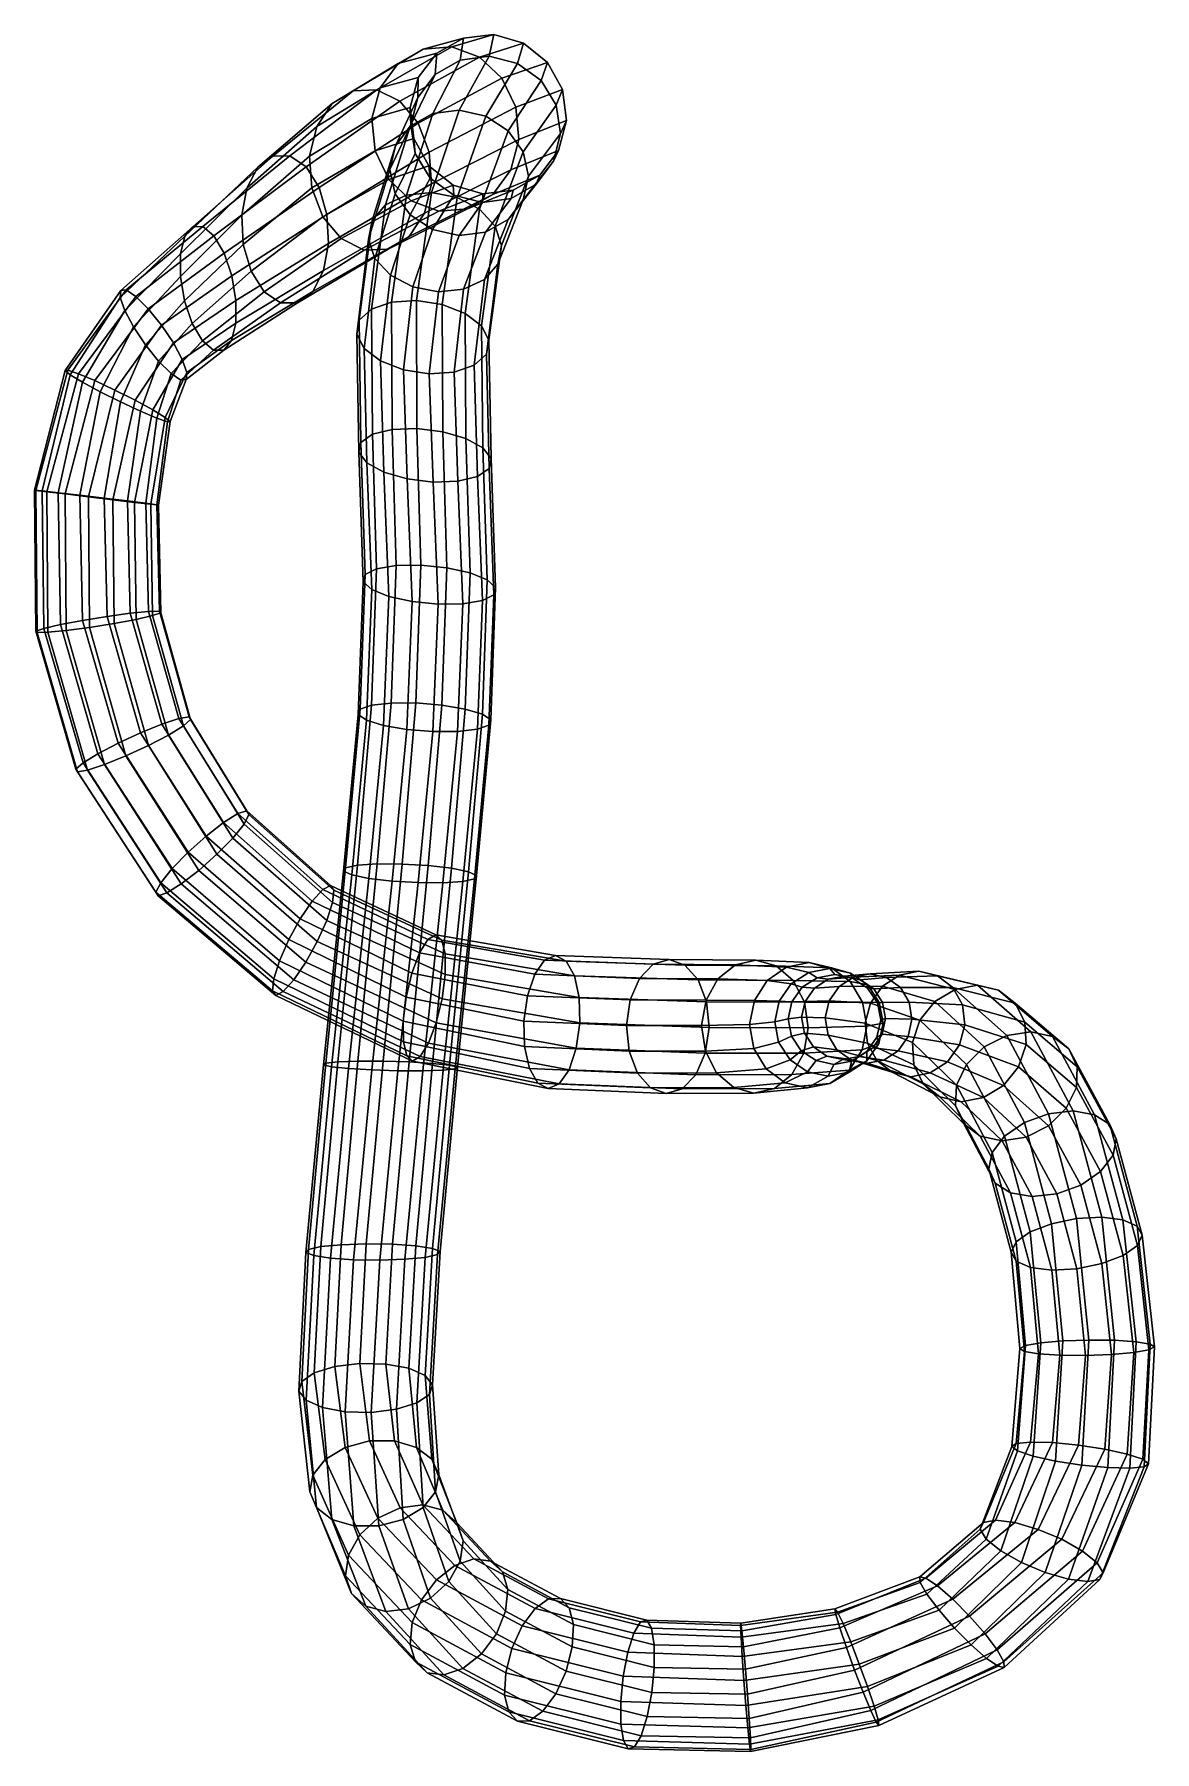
# Model space of a CAD drawing. Extents: x -17131 to 7028, y -15673 to 21355.
import ezdxf

# ---------------------------------------------------------------- set-up
doc = ezdxf.new("R2010")
doc.units = 0

msp = doc.modelspace()

# ---------------------------------------------------------------- linework, layer by layer
for points in [[(-7876.038574, 21275.822266, 855.622559), (-8743.545898, 21037.048828, 4179.691895), (-9288.482422, 20728.337891, 3941.600098), (-8450.282227, 20950.4375, 783.904541)], [(-7221.702148, 21354.681641, 891.435059), (-8127.260742, 21087.275391, 4394.210449), (-8743.545898, 21037.048828, 4179.691895), (-7876.038574, 21275.822266, 855.622559)], [(-7949.758789, 20797.441406, -2799.370117), (-7876.038574, 21275.822266, 855.622559), (-8450.282227, 20950.4375, 783.904541), (-8490.483398, 20486.914063, -2745.146484)], [(-6585.954102, 21167.984375, 884.08075), (-7532.470215, 20864.048828, 4550.603027), (-8127.260742, 21087.275391, 4394.210449), (-7221.702148, 21354.681641, 891.435059)], [(-7326.21582, 20884.072266, -2864.184814), (-7221.702148, 21354.681641, 891.435059), (-7876.038574, 21275.822266, 855.622559), (-7949.758789, 20797.441406, -2799.370117)], [(-6063.672852, 20751.214844, 835.13147), (-7047.61084, 20408.546875, 4626.213867), (-7532.470215, 20864.048828, 4550.603027), (-6585.954102, 21167.984375, 884.08075)], [(-6713.778809, 20727.171875, -2930.330078), (-6585.954102, 21167.984375, 884.08075), (-7221.702148, 21354.681641, 891.435059), (-7326.21582, 20884.072266, -2864.184814)], [(-6204.103027, 20357.101563, -2988.288818), (-6063.672852, 20751.214844, 835.13147), (-6585.954102, 21167.984375, 884.08075), (-6713.778809, 20727.171875, -2930.330078)], [(-8743.545898, 21037.048828, 4179.691895), (-10255.579102, 20139.671875, 6536.571777), (-10712.269531, 19863.796875, 6149.708008), (-9288.482422, 20728.337891, 3941.600098)], [(-8127.260742, 21087.275391, 4394.210449), (-9743.189453, 20159.007813, 6928.555176), (-10255.579102, 20139.671875, 6536.571777), (-8743.545898, 21037.048828, 4179.691895)], [(-7532.470215, 20864.048828, 4550.603027), (-9252.120117, 19911.611328, 7264.641602), (-9743.189453, 20159.007813, 6928.555176), (-8127.260742, 21087.275391, 4394.210449)], [(-8450.282227, 20950.4375, 783.904541), (-9288.482422, 20728.337891, 3941.600098), (-9676.108398, 20201.386719, 3716.530273), (-8853.55957, 20421.675781, 686.81012)], [(-7047.61084, 20408.546875, 4626.213867), (-8855.005859, 19442.052734, 7495.250977), (-9252.120117, 19911.611328, 7264.641602), (-7532.470215, 20864.048828, 4550.603027)], [(-8538.191406, 19644.90625, -6349.704102), (-7949.758789, 20797.441406, -2799.370117), (-8490.483398, 20486.914063, -2745.146484), (-9023.644531, 19376.619141, -6198.027344)], [(-8490.483398, 20486.914063, -2745.146484), (-8450.282227, 20950.4375, 783.904541), (-8853.55957, 20421.675781, 686.81012), (-8862.560547, 19994.013672, -2709.886963)], [(-7967.387207, 19721.488281, -6461.487793), (-7326.21582, 20884.072266, -2864.184814), (-7949.758789, 20797.441406, -2799.370117), (-8538.191406, 19644.90625, -6349.704102)], [(-7396.936035, 19589.136719, -6515.14209), (-6713.778809, 20727.171875, -2930.330078), (-7326.21582, 20884.072266, -2864.184814), (-7967.387207, 19721.488281, -6461.487793)], [(-5738.679688, 20162.285156, 750.443359), (-6750.472168, 19784.585938, 4606.51416), (-7047.61084, 20408.546875, 4626.213867), (-6063.672852, 20751.214844, 835.13147)], [(-5878.807617, 19825.003906, -3029.203613), (-5738.679688, 20162.285156, 750.443359), (-6063.672852, 20751.214844, 835.13147), (-6204.103027, 20357.101563, -2988.288818)], [(-9288.482422, 20728.337891, 3941.600098), (-10712.269531, 19863.796875, 6149.708008), (-11041.519531, 19366.648438, 5828.260742), (-9676.108398, 20201.386719, 3716.530273)], [(-8853.55957, 20421.675781, 686.81012), (-9676.108398, 20201.386719, 3716.530273), (-9852.404297, 19541.402344, 3537.358887), (-9030.025391, 19774.615234, 579.10675)], [(-9023.644531, 19376.619141, -6198.027344), (-8490.483398, 20486.914063, -2745.146484), (-8862.560547, 19994.013672, -2709.886963), (-9346.382813, 18952.582031, -6028.639648)], [(-8862.560547, 19994.013672, -2709.886963), (-8853.55957, 20421.675781, 686.81012), (-9030.025391, 19774.615234, 579.10675), (-9014.8125, 19397.826172, -2698.676514)], [(-6750.472168, 19784.585938, 4606.51416), (-8615.464844, 18816.570313, 7581.306152), (-8855.005859, 19442.052734, 7495.250977), (-7047.61084, 20408.546875, 4626.213867)], [(-6912.473633, 19273.511719, -6504.365723), (-6204.103027, 20357.101563, -2988.288818), (-6713.778809, 20727.171875, -2930.330078), (-7396.936035, 19589.136719, -6515.14209)], [(-10255.579102, 20139.671875, 6536.571777), (-11986.015625, 18730.369141, 7499.520996), (-12311.373047, 18488.082031, 7036.756836), (-10712.269531, 19863.796875, 6149.708008)], [(-9743.189453, 20159.007813, 6928.555176), (-11621.636719, 18735.292969, 7988.013672), (-11986.015625, 18730.369141, 7499.520996), (-10255.579102, 20139.671875, 6536.571777)], [(-9252.120117, 19911.611328, 7264.641602), (-11272.773438, 18495.365234, 8427.092773), (-11621.636719, 18735.292969, 7988.013672), (-9743.189453, 20159.007813, 6928.555176)], [(-9676.108398, 20201.386719, 3716.530273), (-11041.519531, 19366.648438, 5828.260742), (-11197.082031, 18729.011719, 5618.20459), (-9852.404297, 19541.402344, 3537.358887)], [(-6591.236816, 18818.158203, -6429.102539), (-5878.807617, 19825.003906, -3029.203613), (-6204.103027, 20357.101563, -2988.288818), (-6912.473633, 19273.511719, -6504.365723)], [(-5654.360352, 19494.261719, 644.176147), (-6680.662109, 19090.402344, 4497.585449), (-6750.472168, 19784.585938, 4606.51416), (-5738.679688, 20162.285156, 750.443359)], [(-5781.628906, 19215.167969, -3047.115479), (-5654.360352, 19494.261719, 644.176147), (-5738.679688, 20162.285156, 750.443359), (-5878.807617, 19825.003906, -3029.203613)], [(-10712.269531, 19863.796875, 6149.708008), (-12311.373047, 18488.082031, 7036.756836), (-12546.78125, 18039.105469, 6672.190918), (-11041.519531, 19366.648438, 5828.260742)], [(-8855.005859, 19442.052734, 7495.250977), (-10990.762695, 18053.365234, 8751.729492), (-11272.773438, 18495.365234, 8427.092773), (-9252.120117, 19911.611328, 7264.641602)], [(-9852.404297, 19541.402344, 3537.358887), (-9783.898438, 18846.621094, 3432.239502), (-8945.961914, 19105.925781, 476.374146), (-9030.025391, 19774.615234, 579.10675)], [(-9108.668945, 17885.396484, -9449.525391), (-8538.191406, 19644.90625, -6349.704102), (-9023.644531, 19376.619141, -6198.027344), (-9558.731445, 17676.271484, -9207.695313)], [(-9346.382813, 18952.582031, -6028.639648), (-8862.560547, 19994.013672, -2709.886963), (-9014.8125, 19397.826172, -2698.676514), (-9462.457031, 18440.767578, -5867.562988)], [(-8565.982422, 17942.441406, -9595.691406), (-7967.387207, 19721.488281, -6461.487793), (-8538.191406, 19644.90625, -6349.704102), (-9108.668945, 17885.396484, -9449.525391)], [(-9030.025391, 19774.615234, 579.10675), (-8945.961914, 19105.925781, 476.374146), (-8917.52832, 18787.544922, -2714.390869), (-9014.8125, 19397.826172, -2698.676514)], [(-6680.662109, 19090.402344, 4497.585449), (-8565.44043, 18133.316406, 7514.294434), (-8615.464844, 18816.570313, 7581.306152), (-6750.472168, 19784.585938, 4606.51416)], [(-8011.817871, 17834.289063, -9620.9375), (-7396.936035, 19589.136719, -6515.14209), (-7967.387207, 19721.488281, -6461.487793), (-8565.982422, 17942.441406, -9595.691406)], [(-6476.938477, 18295.265625, -6302.333496), (-5781.628906, 19215.167969, -3047.115479), (-5878.807617, 19825.003906, -3029.203613), (-6591.236816, 18818.158203, -6429.102539)], [(-11041.519531, 19366.648438, 5828.260742), (-12546.78125, 18039.105469, 6672.190918), (-12658.967773, 17456.541016, 6457.498047), (-11197.082031, 18729.011719, 5618.20459)], [(-11197.082031, 18729.011719, 5618.20459), (-11149.510742, 18045.40625, 5554.43457), (-9783.898438, 18846.621094, 3432.239502), (-9852.404297, 19541.402344, 3537.358887)], [(-8615.464844, 18816.570313, 7581.306152), (-10820.603516, 17471.802734, 8908.212891), (-10990.762695, 18053.365234, 8751.729492), (-8855.005859, 19442.052734, 7495.250977)], [(-9558.731445, 17676.271484, -9207.695313), (-9023.644531, 19376.619141, -6198.027344), (-9346.382813, 18952.582031, -6028.639648), (-9844.067383, 17343.027344, -8904.808594)], [(-9014.8125, 19397.826172, -2698.676514), (-8917.52832, 18787.544922, -2714.390869), (-9348.101563, 17917.722656, -5740.054688), (-9462.457031, 18440.767578, -5867.562988)], [(-7529.681641, 17581.732422, -9524.827148), (-6912.473633, 19273.511719, -6504.365723), (-7396.936035, 19589.136719, -6515.14209), (-8011.817871, 17834.289063, -9620.9375)], [(-7196.044922, 17219.664063, -9318.766602), (-6591.236816, 18818.158203, -6429.102539), (-6912.473633, 19273.511719, -6504.365723), (-7529.681641, 17581.732422, -9524.827148)], [(-6855.67627, 18431.041016, 4314.478027), (-6680.662109, 19090.402344, 4497.585449), (-5654.360352, 19494.261719, 644.176147), (-5830.616699, 18847.890625, 532.834045)], [(-5830.616699, 18847.890625, 532.834045), (-5654.360352, 19494.261719, 644.176147), (-5781.628906, 19215.167969, -3047.115479), (-5934.021484, 18619.4375, -3038.164551)], [(-9844.067383, 17343.027344, -8904.808594), (-9346.382813, 18952.582031, -6028.639648), (-9462.457031, 18440.767578, -5867.562988), (-9926.388672, 16939.115234, -8588.026367)], [(-9783.898438, 18846.621094, 3432.239502), (-9487.37207, 18222.412109, 3414.161621), (-8621.125977, 18516.714844, 393.203003), (-8945.961914, 19105.925781, 476.374146)], [(-8945.961914, 19105.925781, 476.374146), (-8621.125977, 18516.714844, 393.203003), (-8592.216797, 18255.259766, -2754.359131), (-8917.52832, 18787.544922, -2714.390869)], [(-8718.532227, 17496.050781, 7300.869141), (-8565.44043, 18133.316406, 7514.294434), (-6680.662109, 19090.402344, 4497.585449), (-6855.67627, 18431.041016, 4314.478027)], [(-5934.021484, 18619.4375, -3038.164551), (-5781.628906, 19215.167969, -3047.115479), (-6476.938477, 18295.265625, -6302.333496), (-6593.083496, 17783.605469, -6142.017578)], [(-11986.015625, 18730.369141, 7499.520996), (-13714.289063, 17206.785156, 7680.59082), (-13883.945313, 17002.773438, 7189.019531), (-12311.373047, 18488.082031, 7036.756836)], [(-11621.636719, 18735.292969, 7988.013672), (-13495.285156, 17211.359375, 8207.076172), (-13714.289063, 17206.785156, 7680.59082), (-11986.015625, 18730.369141, 7499.520996)], [(-11272.773438, 18495.365234, 8427.092773), (-13258.833984, 17010.005859, 8687.925781), (-13495.285156, 17211.359375, 8207.076172), (-11621.636719, 18735.292969, 7988.013672)], [(-12658.967773, 17456.541016, 6457.498047), (-12626.498047, 16826.537109, 6429.575684), (-11149.510742, 18045.40625, 5554.43457), (-11197.082031, 18729.011719, 5618.20459)], [(-11149.510742, 18045.40625, 5554.43457), (-10911.067383, 17419.785156, 5641.852539), (-9487.37207, 18222.412109, 3414.161621), (-9783.898438, 18846.621094, 3432.239502)], [(-8565.44043, 18133.316406, 7514.294434), (-10785.151367, 16841.822266, 8877.984375), (-10820.603516, 17471.802734, 8908.212891), (-8615.464844, 18816.570313, 7581.306152)], [(-9487.37207, 18222.412109, 3414.161621), (-9001.948242, 17767.216797, 3487.875), (-8098.790039, 18100.28125, 342.512177), (-8621.125977, 18516.714844, 393.203003)], [(-8917.52832, 18787.544922, -2714.390869), (-8592.216797, 18255.259766, -2754.359131), (-9026.849609, 17462.304688, -5664.473633), (-9348.101563, 17917.722656, -5740.054688)], [(-8621.125977, 18516.714844, 393.203003), (-8098.790039, 18100.28125, 342.512177), (-8082.637695, 17885.408203, -2813.395508), (-8592.216797, 18255.259766, -2754.359131)], [(-7242.73877, 17904.394531, 4087.509521), (-6855.67627, 18431.041016, 4314.478027), (-5830.616699, 18847.890625, 532.834045), (-6233.838867, 18319.460938, 433.996033)], [(-7056.893555, 16805.455078, -9036.710938), (-6476.938477, 18295.265625, -6302.333496), (-6591.236816, 18818.158203, -6429.102539), (-7196.044922, 17219.664063, -9318.766602)], [(-6306.194336, 18126.757813, -3003.984619), (-5934.021484, 18619.4375, -3038.164551), (-6593.083496, 17783.605469, -6142.017578), (-6915.864746, 17359.642578, -5972.993652)], [(-6233.838867, 18319.460938, 433.996033), (-5830.616699, 18847.890625, 532.834045), (-5934.021484, 18619.4375, -3038.164551), (-6306.194336, 18126.757813, -3003.984619)], [(-12311.373047, 18488.082031, 7036.756836), (-13883.945313, 17002.773438, 7189.019531), (-13977.005859, 16625.259766, 6809.411133), (-12546.78125, 18039.105469, 6672.190918)], [(-10990.762695, 18053.365234, 8751.729492), (-13040.401367, 16638.509766, 9051.936523), (-13258.833984, 17010.005859, 8687.925781), (-11272.773438, 18495.365234, 8427.092773)], [(-10911.067383, 17419.785156, 5641.852539), (-10512.811523, 16950.417969, 5870.820313), (-9001.948242, 17767.216797, 3487.875), (-9487.37207, 18222.412109, 3414.161621)], [(-9462.457031, 18440.767578, -5867.562988), (-9348.101563, 17917.722656, -5740.054688), (-9787.230469, 16524.888672, -8305.878906), (-9926.388672, 16939.115234, -8588.026367)], [(-9046.642578, 16999.091797, 6977.780273), (-8718.532227, 17496.050781, 7300.869141), (-6855.67627, 18431.041016, 4314.478027), (-7242.73877, 17904.394531, 4087.509521)], [(-8592.216797, 18255.259766, -2754.359131), (-8082.637695, 17885.408203, -2813.395508), (-8542.430664, 17146.753906, -5654.05957), (-9026.849609, 17462.304688, -5664.473633)], [(-7788.285645, 17595.4375, 3851.040283), (-7242.73877, 17904.394531, 4087.509521), (-6233.838867, 18319.460938, 433.996033), (-6808.239746, 17993.796875, 363.797058)], [(-6593.083496, 17783.605469, -6142.017578), (-6476.938477, 18295.265625, -6302.333496), (-7056.893555, 16805.455078, -9036.710938), (-7139.223633, 16401.5625, -8720.025391)], [(-6808.239746, 17993.796875, 363.797058), (-6233.838867, 18319.460938, 433.996033), (-6306.194336, 18126.757813, -3003.984619), (-6846.90332, 17816.041016, -2948.8125)], [(-12546.78125, 18039.105469, 6672.190918), (-13977.005859, 16625.259766, 6809.411133), (-13981.257813, 16135.614258, 6595.457031), (-12658.967773, 17456.541016, 6457.498047)], [(-10820.603516, 17471.802734, 8908.212891), (-12873.850586, 16149.313477, 9239.393555), (-13040.401367, 16638.509766, 9051.936523), (-10990.762695, 18053.365234, 8751.729492)], [(-12626.498047, 16826.537109, 6429.575684), (-12457.651367, 16244.976563, 6587.011719), (-10911.067383, 17419.785156, 5641.852539), (-11149.510742, 18045.40625, 5554.43457)], [(-10894.306641, 16259.298828, 8660.876953), (-10785.151367, 16841.822266, 8877.984375), (-8565.44043, 18133.316406, 7514.294434), (-8718.532227, 17496.050781, 7300.869141)], [(-9427.147461, 15581.27832, -11911.210938), (-9108.668945, 17885.396484, -9449.525391), (-9558.731445, 17676.271484, -9207.695313), (-9860.588867, 15432.008789, -11598.341797)], [(-9348.101563, 17917.722656, -5740.054688), (-9026.849609, 17462.304688, -5664.473633), (-9453.591797, 16162.8125, -8099.780273), (-9787.230469, 16524.888672, -8305.878906)], [(-9504.429688, 16723.078125, 6592.279785), (-9046.642578, 16999.091797, 6977.780273), (-7242.73877, 17904.394531, 4087.509521), (-7788.285645, 17595.4375, 3851.040283)], [(-8892.616211, 15617.137695, -12083.100586), (-8565.982422, 17942.441406, -9595.691406), (-9108.668945, 17885.396484, -9449.525391), (-9427.147461, 15581.27832, -11911.210938)], [(-9001.948242, 17767.216797, 3487.875), (-8405.875, 17544.615234, 3640.33252), (-7462.83252, 17914.273438, 331.52124), (-8098.790039, 18100.28125, 342.512177)], [(-8336.639648, 15530.834961, -12083.476563), (-8011.817871, 17834.289063, -9620.9375), (-8565.982422, 17942.441406, -9595.691406), (-8892.616211, 15617.137695, -12083.100586)], [(-8082.637695, 17885.408203, -2813.395508), (-7470.341797, 17728.964844, -2881.798096), (-7972.050781, 17014.556641, -5708.472656), (-8542.430664, 17146.753906, -5654.05957)], [(-8405.875, 17544.615234, 3640.33252), (-7788.285645, 17595.4375, 3851.040283), (-6808.239746, 17993.796875, 363.797058), (-7462.83252, 17914.273438, 331.52124)], [(-7843.269531, 15338.694336, -11917.015625), (-7529.681641, 17581.732422, -9524.827148), (-8011.817871, 17834.289063, -9620.9375), (-8336.639648, 15530.834961, -12083.476563)], [(-8098.790039, 18100.28125, 342.512177), (-7462.83252, 17914.273438, 331.52124), (-7470.341797, 17728.964844, -2881.798096), (-8082.637695, 17885.408203, -2813.395508)], [(-7470.341797, 17728.964844, -2881.798096), (-6846.90332, 17816.041016, -2948.8125), (-7401.304199, 17091.289063, -5820.997559), (-7972.050781, 17014.556641, -5708.472656)], [(-7462.83252, 17914.273438, 331.52124), (-6808.239746, 17993.796875, 363.797058), (-6846.90332, 17816.041016, -2948.8125), (-7470.341797, 17728.964844, -2881.798096)], [(-6915.864746, 17359.642578, -5972.993652), (-6593.083496, 17783.605469, -6142.017578), (-7139.223633, 16401.5625, -8720.025391), (-7424.564941, 16068.327148, -8417.183594)], [(-6846.90332, 17816.041016, -2948.8125), (-6306.194336, 18126.757813, -3003.984619), (-6915.864746, 17359.642578, -5972.993652), (-7401.304199, 17091.289063, -5820.997559)], [(-13981.257813, 16135.614258, 6595.457031), (-13893.000977, 15606.121094, 6584.595215), (-12626.498047, 16826.537109, 6429.575684), (-12658.967773, 17456.541016, 6457.498047)], [(-10785.151367, 16841.822266, 8877.984375), (-12783.084961, 15619.1875, 9227.197266), (-12873.850586, 16149.313477, 9239.393555), (-10820.603516, 17471.802734, 8908.212891)], [(-12457.651367, 16244.976563, 6587.011719), (-12174.217773, 15803.012695, 6910.456543), (-10512.811523, 16950.417969, 5870.820313), (-10911.067383, 17419.785156, 5641.852539)], [(-11128.294922, 15810.355469, 8295.118164), (-10894.306641, 16259.298828, 8660.876953), (-8718.532227, 17496.050781, 7300.869141), (-9046.642578, 16999.091797, 6977.780273)], [(-10512.811523, 16950.417969, 5870.820313), (-10019.270508, 16703.394531, 6203.538086), (-8405.875, 17544.615234, 3640.33252), (-9001.948242, 17767.216797, 3487.875)], [(-9860.588867, 15432.008789, -11598.341797), (-9558.731445, 17676.271484, -9207.695313), (-9844.067383, 17343.027344, -8904.808594), (-10123.164063, 15189.154297, -11188.791992)], [(-10019.270508, 16703.394531, 6203.538086), (-9504.429688, 16723.078125, 6592.279785), (-7788.285645, 17595.4375, 3851.040283), (-8405.875, 17544.615234, 3640.33252)], [(-9026.849609, 17462.304688, -5664.473633), (-8542.430664, 17146.753906, -5654.05957), (-8971.461914, 15910.264648, -8003.715332), (-9453.591797, 16162.8125, -8099.780273)], [(-7490.443848, 15067.37207, -11604.678711), (-7196.044922, 17219.664063, -9318.766602), (-7529.681641, 17581.732422, -9524.827148), (-7843.269531, 15338.694336, -11917.015625)], [(-13883.945313, 17002.773438, 7189.019531), (-13714.289063, 17206.785156, 7680.59082), (-15268.725586, 15835.103516, 7791.392578), (-15281.271484, 15681.207031, 7280.543945)], [(-13714.289063, 17206.785156, 7680.59082), (-13495.285156, 17211.359375, 8207.076172), (-15150.328125, 15844.964844, 8337.637695), (-15268.725586, 15835.103516, 7791.392578)], [(-13495.285156, 17211.359375, 8207.076172), (-13258.833984, 17010.005859, 8687.925781), (-14941.144531, 15704.813477, 8835.841797), (-15150.328125, 15844.964844, 8337.637695)], [(-10123.164063, 15189.154297, -11188.791992), (-9844.067383, 17343.027344, -8904.808594), (-9926.388672, 16939.115234, -8588.026367), (-10180.168945, 14891.750977, -10746.705078)], [(-8542.430664, 17146.753906, -5654.05957), (-7972.050781, 17014.556641, -5708.472656), (-8417.307617, 15802.128906, -8029.055664), (-8971.461914, 15910.264648, -8003.715332)], [(-7972.050781, 17014.556641, -5708.472656), (-7401.304199, 17091.289063, -5820.997559), (-7874.626953, 15859.192383, -8175.31543), (-8417.307617, 15802.128906, -8029.055664)], [(-7401.304199, 17091.289063, -5820.997559), (-6915.864746, 17359.642578, -5972.993652), (-7424.564941, 16068.327148, -8417.183594), (-7874.626953, 15859.192383, -8175.31543)], [(-7327.248047, 14759.782227, -11197.376953), (-7056.893555, 16805.455078, -9036.710938), (-7196.044922, 17219.664063, -9318.766602), (-7490.443848, 15067.37207, -11604.678711)], [(-13883.945313, 17002.773438, 7189.019531), (-15281.271484, 15681.207031, 7280.543945), (-15183.165039, 15403.203125, 6885.030762), (-13977.005859, 16625.259766, 6809.411133)], [(-13258.833984, 17010.005859, 8687.925781), (-13040.401367, 16638.509766, 9051.936523), (-14674.867188, 15439.487305, 9212.418945), (-14941.144531, 15704.813477, 8835.841797)], [(-13893.000977, 15606.121094, 6584.595215), (-13727.541992, 15117.235352, 6772.592773), (-12457.651367, 16244.976563, 6587.011719), (-12626.498047, 16826.537109, 6429.575684)], [(-12784.772461, 15128.93457, 9011.832031), (-12783.084961, 15619.1875, 9227.197266), (-10785.151367, 16841.822266, 8877.984375), (-10894.306641, 16259.298828, 8660.876953)], [(-12174.217773, 15803.012695, 6910.456543), (-11822.322266, 15563.12793, 7347.121094), (-10019.270508, 16703.394531, 6203.538086), (-10512.811523, 16950.417969, 5870.820313)], [(-11822.322266, 15563.12793, 7347.121094), (-11454.962891, 15568.075195, 7833.307617), (-9504.429688, 16723.078125, 6592.279785), (-10019.270508, 16703.394531, 6203.538086)], [(-11454.962891, 15568.075195, 7833.307617), (-11128.294922, 15810.355469, 8295.118164), (-9046.642578, 16999.091797, 6977.780273), (-9504.429688, 16723.078125, 6592.279785)], [(-9926.388672, 16939.115234, -8588.026367), (-9787.230469, 16524.888672, -8305.878906), (-10016.973633, 14584.161133, -10339.404297), (-10180.168945, 14891.750977, -10746.705078)], [(-7139.223633, 16401.5625, -8720.025391), (-7056.893555, 16805.455078, -9036.710938), (-7327.248047, 14759.782227, -11197.376953), (-7384.253906, 14462.378906, -10755.290039)], [(-13977.005859, 16625.259766, 6809.411133), (-15183.165039, 15403.203125, 6885.030762), (-14992.037109, 15046.021484, 6660.952148), (-13981.257813, 16135.614258, 6595.457031)], [(-13040.401367, 16638.509766, 9051.936523), (-12873.850586, 16149.313477, 9239.393555), (-14390.831055, 15086.162109, 9405.694336), (-14674.867188, 15439.487305, 9212.418945)], [(-9787.230469, 16524.888672, -8305.878906), (-9453.591797, 16162.8125, -8099.780273), (-9664.148438, 14312.839844, -10027.068359), (-10016.973633, 14584.161133, -10339.404297)], [(-7424.564941, 16068.327148, -8417.183594), (-7139.223633, 16401.5625, -8720.025391), (-7384.253906, 14462.378906, -10755.290039), (-7646.829102, 14219.524414, -10345.740234)], [(-13981.257813, 16135.614258, 6595.457031), (-14992.037109, 15046.021484, 6660.952148), (-14734.535156, 14662.204102, 6647.633789), (-13893.000977, 15606.121094, 6584.595215)], [(-12873.850586, 16149.313477, 9239.393555), (-12783.084961, 15619.1875, 9227.197266), (-14132.297852, 14700.554688, 9391.786133), (-14390.831055, 15086.162109, 9405.694336)], [(-13727.541992, 15117.235352, 6772.592773), (-13507.894531, 14745.488281, 7135.89502), (-12174.217773, 15803.012695, 6910.456543), (-12457.651367, 16244.976563, 6587.011719)], [(-12876.619141, 14751.166016, 8631.514648), (-12784.772461, 15128.93457, 9011.832031), (-10894.306641, 16259.298828, 8660.876953), (-11128.294922, 15810.355469, 8295.118164)], [(-9453.591797, 16162.8125, -8099.780273), (-8971.461914, 15910.264648, -8003.715332), (-9170.779297, 14120.699219, -9860.607422), (-9664.148438, 14312.839844, -10027.068359)], [(-7874.626953, 15859.192383, -8175.31543), (-7424.564941, 16068.327148, -8417.183594), (-7646.829102, 14219.524414, -10345.740234), (-8080.271484, 14070.255859, -10032.87207)], [(-15268.725586, 15835.103516, 7791.392578), (-15150.328125, 15844.964844, 8337.637695), (-16406.478516, 14114.164063, 8460.260742), (-16467.691406, 14104.712891, 7902.994629)], [(-15281.271484, 15681.207031, 7280.543945), (-15268.725586, 15835.103516, 7791.392578), (-16467.691406, 14104.712891, 7902.994629), (-16358.730469, 14013.4375, 7378.723633)], [(-15150.328125, 15844.964844, 8337.637695), (-14941.144531, 15704.813477, 8835.841797), (-16179.763672, 14037.414063, 8965.394531), (-16406.478516, 14114.164063, 8460.260742)], [(-15281.271484, 15681.207031, 7280.543945), (-16358.730469, 14013.4375, 7378.723633), (-16091.552734, 13852.525391, 6969.339844), (-15183.165039, 15403.203125, 6885.030762)], [(-14941.144531, 15704.813477, 8835.841797), (-14674.867188, 15439.487305, 9212.418945), (-15826.197266, 13887.811523, 9343.970703), (-16179.763672, 14037.414063, 8965.394531)], [(-13893.000977, 15606.121094, 6584.595215), (-14734.535156, 14662.204102, 6647.633789), (-14450.94043, 14309.743164, 6841.144531), (-13727.541992, 15117.235352, 6772.592773)], [(-12784.772461, 15128.93457, 9011.832031), (-13940.107422, 14341.641602, 9167.081055), (-14132.297852, 14700.554688, 9391.786133), (-12783.084961, 15619.1875, 9227.197266)], [(-13507.894531, 14745.488281, 7135.89502), (-13268.878906, 14543.527344, 7615.333496), (-11822.322266, 15563.12793, 7347.121094), (-12174.217773, 15803.012695, 6910.456543)], [(-13268.878906, 14543.527344, 7615.333496), (-13047.367188, 14547.46875, 8140.483887), (-11454.962891, 15568.075195, 7833.307617), (-11822.322266, 15563.12793, 7347.121094)], [(-13047.367188, 14547.46875, 8140.483887), (-12876.619141, 14751.166016, 8631.514648), (-11128.294922, 15810.355469, 8295.118164), (-11454.962891, 15568.075195, 7833.307617)], [(-9416.625977, 12833.587891, -13657.871094), (-9427.147461, 15581.27832, -11911.210938), (-9860.588867, 15432.008789, -11598.341797), (-9842.144531, 12730.702148, -13307.532227)], [(-8884.901367, 12852.916992, -13842.991211), (-8892.616211, 15617.137695, -12083.100586), (-9427.147461, 15581.27832, -11911.210938), (-9416.625977, 12833.587891, -13657.871094)], [(-8971.461914, 15910.264648, -8003.715332), (-8417.307617, 15802.128906, -8029.055664), (-8614.803711, 14034.396484, -9860.983398), (-9170.779297, 14120.699219, -9860.607422)], [(-8326.036133, 12783.336914, -13829.629883), (-8336.639648, 15530.834961, -12083.476563), (-8892.616211, 15617.137695, -12083.100586), (-8884.901367, 12852.916992, -13842.991211)], [(-8417.307617, 15802.128906, -8029.055664), (-7874.626953, 15859.192383, -8175.31543), (-8080.271484, 14070.255859, -10032.87207), (-8614.803711, 14034.396484, -9860.983398)], [(-15183.165039, 15403.203125, 6885.030762), (-16091.552734, 13852.525391, 6969.339844), (-15710.666992, 13647.683594, 6733.100098), (-14992.037109, 15046.021484, 6660.952148)], [(-14674.867188, 15439.487305, 9212.418945), (-14390.831055, 15086.162109, 9405.694336), (-15396.801758, 13686.003906, 9533.932617), (-15826.197266, 13887.811523, 9343.970703)], [(-10092.755859, 12557.771484, -12841.371094), (-10123.164063, 15189.154297, -11188.791992), (-10180.168945, 14891.750977, -10746.705078), (-10135.666016, 12342.686523, -12332.556641)], [(-9842.144531, 12730.702148, -13307.532227), (-9860.588867, 15432.008789, -11598.341797), (-10123.164063, 15189.154297, -11188.791992), (-10092.755859, 12557.771484, -12841.371094)], [(-7824.672852, 12637.744141, -13625.267578), (-7843.269531, 15338.694336, -11917.015625), (-8336.639648, 15530.834961, -12083.476563), (-8326.036133, 12783.336914, -13829.629883)], [(-7459.838379, 12436.455078, -13256.032227), (-7490.443848, 15067.37207, -11604.678711), (-7843.269531, 15338.694336, -11917.015625), (-7824.672852, 12637.744141, -13625.267578)], [(-14992.037109, 15046.021484, 6660.952148), (-15710.666992, 13647.683594, 6733.100098), (-15271.697266, 13428.719727, 6711.346191), (-14734.535156, 14662.204102, 6647.633789)], [(-14390.831055, 15086.162109, 9405.694336), (-14132.297852, 14700.554688, 9391.786133), (-14958.09082, 13464.134766, 9511.991211), (-15396.801758, 13686.003906, 9533.932617)], [(-13727.541992, 15117.235352, 6772.592773), (-14450.94043, 14309.743164, 6841.144531), (-14184.152344, 14043.681641, 7217.404297), (-13507.894531, 14745.488281, 7135.89502)], [(-12876.619141, 14751.166016, 8631.514648), (-13841.490234, 14062.901367, 8771.25), (-13940.107422, 14341.641602, 9167.081055), (-12784.772461, 15128.93457, 9011.832031)], [(-10180.168945, 14891.750977, -10746.705078), (-10016.973633, 14584.161133, -10339.404297), (-9958.358398, 12117.455078, -11858.423828), (-10135.666016, 12342.686523, -12332.556641)], [(-7282.530762, 12211.223633, -12781.900391), (-7327.248047, 14759.782227, -11197.376953), (-7490.443848, 15067.37207, -11604.678711), (-7459.838379, 12436.455078, -13256.032227)], [(-14734.535156, 14662.204102, 6647.633789), (-15271.697266, 13428.719727, 6711.346191), (-14842.188477, 13228.313477, 6901.38916), (-14450.94043, 14309.743164, 6841.144531)], [(-13940.107422, 14341.641602, 9167.081055), (-14577.469727, 13256.477539, 9275.561523), (-14958.09082, 13464.134766, 9511.991211), (-14132.297852, 14700.554688, 9391.786133)], [(-13507.894531, 14745.488281, 7135.89502), (-14184.152344, 14043.681641, 7217.404297), (-13973.904297, 13901.799805, 7714.981445), (-13268.878906, 14543.527344, 7615.333496)], [(-13268.878906, 14543.527344, 7615.333496), (-13973.904297, 13901.799805, 7714.981445), (-13854.476563, 13909.870117, 8260.636719), (-13047.367188, 14547.46875, 8140.483887)], [(-13047.367188, 14547.46875, 8140.483887), (-13854.476563, 13909.870117, 8260.636719), (-13841.490234, 14062.901367, 8771.25), (-12876.619141, 14751.166016, 8631.514648)], [(-10016.973633, 14584.161133, -10339.404297), (-9664.148438, 14312.839844, -10027.068359), (-9593.524414, 11916.166992, -11489.189453), (-9958.358398, 12117.455078, -11858.423828)], [(-7646.829102, 14219.524414, -10345.740234), (-7384.253906, 14462.378906, -10755.290039), (-7325.441406, 11996.139648, -12273.084961), (-7576.053711, 11823.209961, -11806.923828)], [(-7384.253906, 14462.378906, -10755.290039), (-7327.248047, 14759.782227, -11197.376953), (-7282.530762, 12211.223633, -12781.900391), (-7325.441406, 11996.139648, -12273.084961)], [(-16467.691406, 14104.712891, 7902.994629), (-16406.478516, 14114.164063, 8460.260742), (-17096.164063, 11522.695313, 8495.176758), (-17131.421875, 11527.939453, 7933.680664)], [(-16358.730469, 14013.4375, 7378.723633), (-16467.691406, 14104.712891, 7902.994629), (-17131.421875, 11527.939453, 7933.680664), (-16965.789063, 11509.835938, 7405.333984)], [(-17096.164063, 11522.695313, 8495.176758), (-16406.478516, 14114.164063, 8460.260742), (-16179.763672, 14037.414063, 8965.394531), (-16859.8125, 11493.547852, 9004.050781)], [(-14450.94043, 14309.743164, 6841.144531), (-14842.188477, 13228.313477, 6901.38916), (-14488.74707, 13077.509766, 7279.875), (-14184.152344, 14043.681641, 7217.404297)], [(-13841.490234, 14062.901367, 8771.25), (-14310.417969, 13094.363281, 8866.086914), (-14577.469727, 13256.477539, 9275.561523), (-13940.107422, 14341.641602, 9167.081055)], [(-9664.148438, 14312.839844, -10027.068359), (-9170.779297, 14120.699219, -9860.607422), (-9092.162109, 11770.574219, -11284.827148), (-9593.524414, 11916.166992, -11489.189453)], [(-9170.779297, 14120.699219, -9860.607422), (-8614.803711, 14034.396484, -9860.983398), (-8533.298828, 11700.994141, -11271.46582), (-9092.162109, 11770.574219, -11284.827148)], [(-8080.271484, 14070.255859, -10032.87207), (-7646.829102, 14219.524414, -10345.740234), (-7576.053711, 11823.209961, -11806.923828), (-8001.572754, 11720.324219, -11456.585938)], [(-16091.552734, 13852.525391, 6969.339844), (-16358.730469, 14013.4375, 7378.723633), (-16965.789063, 11509.835938, 7405.333984), (-16619.109375, 11471.005859, 6992.661621)], [(-16859.8125, 11493.547852, 9004.050781), (-16179.763672, 14037.414063, 8965.394531), (-15826.197266, 13887.811523, 9343.970703), (-16463.455078, 11444.87793, 9385.341797)], [(-15710.666992, 13647.683594, 6733.100098), (-16091.552734, 13852.525391, 6969.339844), (-16619.109375, 11471.005859, 6992.661621), (-16148.461914, 11417.416992, 6754.400879)], [(-16463.455078, 11444.87793, 9385.341797), (-15826.197266, 13887.811523, 9343.970703), (-15396.801758, 13686.003906, 9533.932617), (-15963.788086, 11383.196289, 9576.549805)], [(-14184.152344, 14043.681641, 7217.404297), (-14488.74707, 13077.509766, 7279.875), (-14262.295898, 12997.944336, 7784.817383), (-13973.904297, 13901.799805, 7714.981445)], [(-13854.476563, 13909.870117, 8260.636719), (-14201.342773, 13004.488281, 8341.896484), (-14310.417969, 13094.363281, 8866.086914), (-13841.490234, 14062.901367, 8771.25)], [(-13973.904297, 13901.799805, 7714.981445), (-14262.295898, 12997.944336, 7784.817383), (-14201.342773, 13004.488281, 8341.896484), (-13854.476563, 13909.870117, 8260.636719)], [(-8614.803711, 14034.396484, -9860.983398), (-8080.271484, 14070.255859, -10032.87207), (-8001.572754, 11720.324219, -11456.585938), (-8533.298828, 11700.994141, -11271.46582)], [(-15271.697266, 13428.719727, 6711.346191), (-15710.666992, 13647.683594, 6733.100098), (-16148.461914, 11417.416992, 6754.400879), (-15623.045898, 11356.25, 6732.250488)], [(-15963.788086, 11383.196289, 9576.549805), (-15396.801758, 13686.003906, 9533.932617), (-14958.09082, 13464.134766, 9511.991211), (-15438.637695, 11318.600586, 9554.242188)], [(-14842.188477, 13228.313477, 6901.38916), (-15271.697266, 13428.719727, 6711.346191), (-15623.045898, 11356.25, 6732.250488), (-15123.292969, 11296.212891, 6923.541992)], [(-15438.637695, 11318.600586, 9554.242188), (-14958.09082, 13464.134766, 9511.991211), (-14577.469727, 13256.477539, 9275.561523), (-14968.292969, 11261.681641, 9315.836914)], [(-14488.74707, 13077.509766, 7279.875), (-14842.188477, 13228.313477, 6901.38916), (-15123.292969, 11296.212891, 6923.541992), (-14727.105469, 11246.114258, 7304.777344)], [(-14968.292969, 11261.681641, 9315.836914), (-14577.469727, 13256.477539, 9275.561523), (-14310.417969, 13094.363281, 8866.086914), (-14621.783203, 11221.424805, 8903.109375)], [(-14262.295898, 12997.944336, 7784.817383), (-14488.74707, 13077.509766, 7279.875), (-14727.105469, 11246.114258, 7304.777344), (-14491.055664, 11213.636719, 7813.507324)], [(-14621.783203, 11221.424805, 8903.109375), (-14310.417969, 13094.363281, 8866.086914), (-14201.342773, 13004.488281, 8341.896484), (-14456.064453, 11204.963867, 8374.845703)], [(-14456.064453, 11204.963867, 8374.845703), (-14201.342773, 13004.488281, 8341.896484), (-14262.295898, 12997.944336, 7784.817383), (-14491.055664, 11213.636719, 7813.507324)], [(-9752.776367, 9832.710938, -14535.110352), (-9842.144531, 12730.702148, -13307.532227), (-10092.755859, 12557.771484, -12841.371094), (-9999.564453, 9709.521484, -14049.80957)], [(-9329.660156, 9902.890625, -14897.314453), (-9416.625977, 12833.587891, -13657.871094), (-9842.144531, 12730.702148, -13307.532227), (-9752.776367, 9832.710938, -14535.110352)], [(-8798.594727, 9910.988281, -15085.445313), (-8884.901367, 12852.916992, -13842.991211), (-9416.625977, 12833.587891, -13657.871094), (-9329.660156, 9902.890625, -14897.314453)], [(-8238.496094, 9853.994141, -15065.524414), (-8326.036133, 12783.336914, -13829.629883), (-8884.901367, 12852.916992, -13842.991211), (-8798.594727, 9910.988281, -15085.445313)], [(-7734.243652, 9742.258789, -14846.28125), (-7824.672852, 12637.744141, -13625.267578), (-8326.036133, 12783.336914, -13829.629883), (-8238.496094, 9853.994141, -15065.524414)], [(-7365.261719, 9591.474609, -14455.904297), (-7459.838379, 12436.455078, -13256.032227), (-7824.672852, 12637.744141, -13625.267578), (-7734.243652, 9742.258789, -14846.28125)], [(-9999.564453, 9709.521484, -14049.80957), (-10092.755859, 12557.771484, -12841.371094), (-10135.666016, 12342.686523, -12332.556641), (-10037.84375, 9553.276367, -13517.655273)], [(-10135.666016, 12342.686523, -12332.556641), (-9958.358398, 12117.455078, -11858.423828), (-9855.788086, 9387.158203, -13019.466797), (-10037.84375, 9553.276367, -13517.655273)], [(-7183.207031, 9425.357422, -13957.71582), (-7282.530762, 12211.223633, -12781.900391), (-7459.838379, 12436.455078, -13256.032227), (-7365.261719, 9591.474609, -14455.904297)], [(-9958.358398, 12117.455078, -11858.423828), (-9593.524414, 11916.166992, -11489.189453), (-9486.806641, 9236.375, -12629.089844), (-9855.788086, 9387.158203, -13019.466797)], [(-9593.524414, 11916.166992, -11489.189453), (-9092.162109, 11770.574219, -11284.827148), (-8982.555664, 9124.638672, -12409.845703), (-9486.806641, 9236.375, -12629.089844)], [(-7576.053711, 11823.209961, -11806.923828), (-7325.441406, 11996.139648, -12273.084961), (-7221.486328, 9269.113281, -13425.561523), (-7468.275391, 9145.923828, -12940.259766)], [(-7325.441406, 11996.139648, -12273.084961), (-7282.530762, 12211.223633, -12781.900391), (-7183.207031, 9425.357422, -13957.71582), (-7221.486328, 9269.113281, -13425.561523)], [(-16965.789063, 11509.835938, 7405.333984), (-17131.421875, 11527.939453, 7933.680664), (-17097.582031, 8485.68457, 7831.143066), (-16924.162109, 8545.292969, 7306.327148)], [(-17131.421875, 11527.939453, 7933.680664), (-17096.164063, 11522.695313, 8495.176758), (-17069.160156, 8456.727539, 8392.624023), (-17097.582031, 8485.68457, 7831.143066)], [(-17069.160156, 8456.727539, 8392.624023), (-17096.164063, 11522.695313, 8495.176758), (-16859.8125, 11493.547852, 9004.050781), (-16837.441406, 8463.057617, 8905.06543)], [(-16619.109375, 11471.005859, 6992.661621), (-16965.789063, 11509.835938, 7405.333984), (-16924.162109, 8545.292969, 7306.327148), (-16570.03125, 8627.708984, 6900.280762)], [(-16837.441406, 8463.057617, 8905.06543), (-16859.8125, 11493.547852, 9004.050781), (-16463.455078, 11444.87793, 9385.341797), (-16442.724609, 8502.091797, 9292.839844)], [(-9092.162109, 11770.574219, -11284.827148), (-8533.298828, 11700.994141, -11271.46582), (-8422.458984, 9067.644531, -12389.925781), (-8982.555664, 9124.638672, -12409.845703)], [(-8533.298828, 11700.994141, -11271.46582), (-8001.572754, 11720.324219, -11456.585938), (-7891.392578, 9075.743164, -12578.056641), (-8422.458984, 9067.644531, -12389.925781)], [(-8001.572754, 11720.324219, -11456.585938), (-7576.053711, 11823.209961, -11806.923828), (-7468.275391, 9145.923828, -12940.259766), (-7891.392578, 9075.743164, -12578.056641)], [(-16148.461914, 11417.416992, 6754.400879), (-16619.109375, 11471.005859, 6992.661621), (-16570.03125, 8627.708984, 6900.280762), (-16093.275391, 8719.493164, 6670.639648)], [(-16442.724609, 8502.091797, 9292.839844), (-16463.455078, 11444.87793, 9385.341797), (-15963.788086, 11383.196289, 9576.549805), (-15941.263672, 8568.280273, 9492.510742)], [(-15623.045898, 11356.25, 6732.250488), (-16148.461914, 11417.416992, 6754.400879), (-16093.275391, 8719.493164, 6670.639648), (-15563.919922, 8806.06543, 6657.79541)], [(-15941.263672, 8568.280273, 9492.510742), (-15963.788086, 11383.196289, 9576.549805), (-15438.637695, 11318.600586, 9554.242188), (-15411.361328, 8651.414063, 9479.339844)], [(-15123.292969, 11296.212891, 6923.541992), (-15623.045898, 11356.25, 6732.250488), (-15563.919922, 8806.06543, 6657.79541), (-15062.763672, 8873.890625, 6857.630859)], [(-15411.361328, 8651.414063, 9479.339844), (-15438.637695, 11318.600586, 9554.242188), (-14968.292969, 11261.681641, 9315.836914), (-14934.124023, 8739.847656, 9249.390625)], [(-14727.105469, 11246.114258, 7304.777344), (-15123.292969, 11296.212891, 6923.541992), (-15062.763672, 8873.890625, 6857.630859), (-14667.882813, 8911.476563, 7245.281738)], [(-14934.124023, 8739.847656, 9249.390625), (-14968.292969, 11261.681641, 9315.836914), (-14621.783203, 11221.424805, 8903.109375), (-14579.828125, 8820.81543, 8843.220703)], [(-14491.055664, 11213.636719, 7813.507324), (-14727.105469, 11246.114258, 7304.777344), (-14667.882813, 8911.476563, 7245.281738), (-14435.679688, 8914.455078, 7757.416504)], [(-14579.828125, 8820.81543, 8843.220703), (-14621.783203, 11221.424805, 8903.109375), (-14456.064453, 11204.963867, 8374.845703), (-14406.710938, 8882.060547, 8318.570313)], [(-14406.710938, 8882.060547, 8318.570313), (-14456.064453, 11204.963867, 8374.845703), (-14491.055664, 11213.636719, 7813.507324), (-14435.679688, 8914.455078, 7757.416504)], [(-10108.436523, 6801.708984, -14967.050781), (-9999.564453, 9709.521484, -14049.80957), (-10037.84375, 9553.276367, -13517.655273), (-10148.508789, 6688.621582, -14432.601563)], [(-9859.787109, 6889.001465, -15451.869141), (-9752.776367, 9832.710938, -14535.110352), (-9999.564453, 9709.521484, -14049.80957), (-10108.436523, 6801.708984, -14967.050781)], [(-9435.020508, 6936.295898, -15810.751953), (-9329.660156, 9902.890625, -14897.314453), (-9752.776367, 9832.710938, -14535.110352), (-9859.787109, 6889.001465, -15451.869141)], [(-8902.761719, 6937.59375, -15993.345703), (-8798.594727, 9910.988281, -15085.445313), (-9329.660156, 9902.890625, -14897.314453), (-9435.020508, 6936.295898, -15810.751953)], [(-8342.132813, 6891.38623, -15966.535156), (-8238.496094, 9853.994141, -15065.524414), (-8798.594727, 9910.988281, -15085.445313), (-8902.761719, 6937.59375, -15993.345703)], [(-7838.080566, 6805.914063, -15740.203125), (-7734.243652, 9742.258789, -14846.28125), (-8238.496094, 9853.994141, -15065.524414), (-8342.132813, 6891.38623, -15966.535156)], [(-7470.027344, 6693.254395, -15343.685547), (-7365.261719, 9591.474609, -14455.904297), (-7734.243652, 9742.258789, -14846.28125), (-7838.080566, 6805.914063, -15740.203125)], [(-10037.84375, 9553.276367, -13517.655273), (-9855.788086, 9387.158203, -13019.466797), (-9967.908203, 6566.459961, -13929.696289), (-10148.508789, 6688.621582, -14432.601563)], [(-9855.788086, 9387.158203, -13019.466797), (-9486.806641, 9236.375, -12629.089844), (-9599.839844, 6453.809082, -13533.029297), (-9967.908203, 6566.459961, -13929.696289)], [(-7468.275391, 9145.923828, -12940.259766), (-7221.486328, 9269.113281, -13425.561523), (-7329.578125, 6457.961426, -14307.099609), (-7578.249512, 6370.657227, -13822.478516)], [(-7289.465332, 6571.071777, -14841.154297), (-7183.207031, 9425.357422, -13957.71582), (-7365.261719, 9591.474609, -14455.904297), (-7470.027344, 6693.254395, -15343.685547)], [(-7221.486328, 9269.113281, -13425.561523), (-7183.207031, 9425.357422, -13957.71582), (-7289.465332, 6571.071777, -14841.154297), (-7329.578125, 6457.961426, -14307.099609)], [(-14667.882813, 8911.476563, 7245.281738), (-15062.763672, 8873.890625, 6857.630859), (-14379.817383, 6484.118652, 6661.343262), (-14013.993164, 6602.362305, 7060.067383)], [(-14435.679688, 8914.455078, 7757.416504), (-14667.882813, 8911.476563, 7245.281738), (-14013.993164, 6602.362305, 7060.067383), (-13795.739258, 6636.383301, 7577.064941)], [(-13763.206055, 6579.157227, 8135.979004), (-14406.710938, 8882.060547, 8318.570313), (-14435.679688, 8914.455078, 7757.416504), (-13795.739258, 6636.383301, 7577.064941)], [(-9486.806641, 9236.375, -12629.089844), (-8982.555664, 9124.638672, -12409.845703), (-9095.810547, 6368.326172, -13306.896484), (-9599.839844, 6453.809082, -13533.029297)], [(-8982.555664, 9124.638672, -12409.845703), (-8422.458984, 9067.644531, -12389.925781), (-8535.223633, 6322.095215, -13280.481445), (-9095.810547, 6368.326172, -13306.896484)], [(-8422.458984, 9067.644531, -12389.925781), (-7891.392578, 9075.743164, -12578.056641), (-8003.002441, 6323.371582, -13463.446289), (-8535.223633, 6322.095215, -13280.481445)], [(-7891.392578, 9075.743164, -12578.056641), (-7468.275391, 9145.923828, -12940.259766), (-7578.249512, 6370.657227, -13822.478516), (-8003.002441, 6323.371582, -13463.446289)], [(-16924.162109, 8545.292969, 7306.327148), (-17097.582031, 8485.68457, 7831.143066), (-16233.550781, 5508.729492, 7560.864258), (-16079.579102, 5643.996582, 7044.737305)], [(-16570.03125, 8627.708984, 6900.280762), (-16924.162109, 8545.292969, 7306.327148), (-16079.579102, 5643.996582, 7044.737305), (-15759.289063, 5842.294434, 6652.880859)], [(-16093.275391, 8719.493164, 6670.639648), (-16570.03125, 8627.708984, 6900.280762), (-15759.289063, 5842.294434, 6652.880859), (-15325.174805, 6071.712891, 6440.625)], [(-15620.302734, 5611.286133, 9036.689453), (-16442.724609, 8502.091797, 9292.839844), (-15941.263672, 8568.280273, 9492.510742), (-15158.641602, 5796.82666, 9252.049805)], [(-15563.919922, 8806.06543, 6657.79541), (-16093.275391, 8719.493164, 6670.639648), (-15325.174805, 6071.712891, 6440.625), (-14840.746094, 6297.102051, 6445.733887)], [(-15158.641602, 5796.82666, 9252.049805), (-15941.263672, 8568.280273, 9492.510742), (-15411.361328, 8651.414063, 9479.339844), (-14672.763672, 6019.09082, 9256.65332)], [(-15062.763672, 8873.890625, 6857.630859), (-15563.919922, 8806.06543, 6657.79541), (-14840.746094, 6297.102051, 6445.733887), (-14379.817383, 6484.118652, 6661.343262)], [(-14672.763672, 6019.09082, 9256.65332), (-15411.361328, 8651.414063, 9479.339844), (-14934.124023, 8739.847656, 9249.390625), (-14237.283203, 6245.449707, 9043.914063)], [(-14237.283203, 6245.449707, 9043.914063), (-14934.124023, 8739.847656, 9249.390625), (-14579.828125, 8820.81543, 8843.220703), (-13916.445313, 6442.413086, 8651.856445)], [(-13916.445313, 6442.413086, 8651.856445), (-14579.828125, 8820.81543, 8843.220703), (-14406.710938, 8882.060547, 8318.570313), (-13763.206055, 6579.157227, 8135.979004)], [(-17097.582031, 8485.68457, 7831.143066), (-17069.160156, 8456.727539, 8392.624023), (-16202.467773, 5454.62793, 8120.28418), (-16233.550781, 5508.729492, 7560.864258)], [(-16202.467773, 5454.62793, 8120.28418), (-17069.160156, 8456.727539, 8392.624023), (-16837.441406, 8463.057617, 8905.06543), (-15985.579102, 5491.708496, 8637.764648)], [(-15985.579102, 5491.708496, 8637.764648), (-16837.441406, 8463.057617, 8905.06543), (-16442.724609, 8502.091797, 9292.839844), (-15620.302734, 5611.286133, 9036.689453)], [(-10419.095703, 3384.441895, -15382.251953), (-10108.436523, 6801.708984, -14967.050781), (-10148.508789, 6688.621582, -14432.601563), (-10463.759766, 3311.477051, -14858.956055)], [(-10148.508789, 6688.621582, -14432.601563), (-9967.908203, 6566.459961, -13929.696289), (-10286.967773, 3231.2854, -14360.086914), (-10463.759766, 3311.477051, -14858.956055)], [(-10165.722656, 3439.462646, -15850.119141), (-9859.787109, 6889.001465, -15451.869141), (-10108.436523, 6801.708984, -14967.050781), (-10419.095703, 3384.441895, -15382.251953)], [(-9736.786133, 3467.563232, -16188.300781), (-9435.020508, 6936.295898, -15810.751953), (-9859.787109, 6889.001465, -15451.869141), (-10165.722656, 3439.462646, -15850.119141)], [(-9201.554688, 3465.247803, -16349.973633), (-8902.761719, 6937.59375, -15993.345703), (-9435.020508, 6936.295898, -15810.751953), (-9736.786133, 3467.563232, -16188.300781)], [(-8639.695313, 3431.977051, -16305.759766), (-8342.132813, 6891.38623, -15966.535156), (-8902.761719, 6937.59375, -15993.345703), (-9201.554688, 3465.247803, -16349.973633)], [(-8136.351074, 3373.561523, -16068.617188), (-7838.080566, 6805.914063, -15740.203125), (-8342.132813, 6891.38623, -15966.535156), (-8639.695313, 3431.977051, -16305.759766)], [(-7770.932129, 3298.277344, -15670.155273), (-7470.027344, 6693.254395, -15343.685547), (-7838.080566, 6805.914063, -15740.203125), (-8136.351074, 3373.561523, -16068.617188)], [(-7594.447266, 3217.912842, -15174.260742), (-7289.465332, 6571.071777, -14841.154297), (-7470.027344, 6693.254395, -15343.685547), (-7770.932129, 3298.277344, -15670.155273)], [(-14840.746094, 6297.102051, 6445.733887), (-15325.174805, 6071.712891, 6440.625), (-13816.53125, 3718.538086, 6071.96875), (-13427.537109, 4068.244629, 6104.096191)], [(-14379.817383, 6484.118652, 6661.343262), (-14840.746094, 6297.102051, 6445.733887), (-13427.537109, 4068.244629, 6104.096191), (-13049.985352, 4361.760254, 6343.200684)], [(-14013.993164, 6602.362305, 7060.067383), (-14379.817383, 6484.118652, 6661.343262), (-13049.985352, 4361.760254, 6343.200684), (-12742.15625, 4551.833008, 6758.149902)], [(-12853.074219, 4026.1521, 8709.017578), (-14237.283203, 6245.449707, 9043.914063), (-13916.445313, 6442.413086, 8651.856445), (-12608.28125, 4327.818359, 8338.782227)], [(-13795.739258, 6636.383301, 7577.064941), (-14013.993164, 6602.362305, 7060.067383), (-12742.15625, 4551.833008, 6758.149902), (-12548.613281, 4613.106445, 7281.885742)], [(-12608.28125, 4327.818359, 8338.782227), (-13916.445313, 6442.413086, 8651.856445), (-13763.206055, 6579.157227, 8135.979004), (-12502.910156, 4532.960938, 7836.770996)], [(-12502.910156, 4532.960938, 7836.770996), (-13763.206055, 6579.157227, 8135.979004), (-13795.739258, 6636.383301, 7577.064941), (-12548.613281, 4613.106445, 7281.885742)], [(-9967.908203, 6566.459961, -13929.696289), (-9599.839844, 6453.809082, -13533.029297), (-9921.425781, 3156.070801, -13960.429688), (-10286.967773, 3231.2854, -14360.086914)], [(-9599.839844, 6453.809082, -13533.029297), (-9095.810547, 6368.326172, -13306.896484), (-9418.248047, 3097.562988, -13724.878906), (-9921.425781, 3156.070801, -13960.429688)], [(-9095.810547, 6368.326172, -13306.896484), (-8535.223633, 6322.095215, -13280.481445), (-8856.716797, 3064.108887, -13683.821289), (-9418.248047, 3097.562988, -13724.878906)], [(-8535.223633, 6322.095215, -13280.481445), (-8003.002441, 6323.371582, -13463.446289), (-8321.791016, 3061.620361, -13848.467773), (-8856.716797, 3064.108887, -13683.821289)], [(-8003.002441, 6323.371582, -13463.446289), (-7578.249512, 6370.657227, -13822.478516), (-7892.976563, 3089.651611, -14187.84375), (-8321.791016, 3061.620361, -13848.467773)], [(-7578.249512, 6370.657227, -13822.478516), (-7329.578125, 6457.961426, -14307.099609), (-7639.438477, 3144.764648, -14654.121094), (-7892.976563, 3089.651611, -14187.84375)], [(-7329.578125, 6457.961426, -14307.099609), (-7289.465332, 6571.071777, -14841.154297), (-7594.447266, 3217.912842, -15174.260742), (-7639.438477, 3144.764648, -14654.121094)], [(-15325.174805, 6071.712891, 6440.625), (-15759.289063, 5842.294434, 6652.880859), (-14157.710938, 3365.532715, 6257.782227), (-13816.53125, 3718.538086, 6071.96875)], [(-13587.674805, 3328.347412, 8863.974609), (-15158.641602, 5796.82666, 9252.049805), (-14672.763672, 6019.09082, 9256.65332), (-13196.418945, 3675.583252, 8895.455078)], [(-13196.418945, 3675.583252, 8895.455078), (-14672.763672, 6019.09082, 9256.65332), (-14237.283203, 6245.449707, 9043.914063), (-12853.074219, 4026.1521, 8709.017578)], [(-16079.579102, 5643.996582, 7044.737305), (-16233.550781, 5508.729492, 7560.864258), (-14508.087891, 2858.80127, 7130.07959), (-14401.603516, 3062.789063, 6627.753906)], [(-15759.289063, 5842.294434, 6652.880859), (-16079.579102, 5643.996582, 7044.737305), (-14401.603516, 3062.789063, 6627.753906), (-14157.710938, 3365.532715, 6257.782227)], [(-14273.267578, 2844.83667, 8209.970703), (-15985.579102, 5491.708496, 8637.764648), (-15620.302734, 5611.286133, 9036.689453), (-13966.337891, 3035.985596, 8625.183594)], [(-13966.337891, 3035.985596, 8625.183594), (-15620.302734, 5611.286133, 9036.689453), (-15158.641602, 5796.82666, 9252.049805), (-13587.674805, 3328.347412, 8863.974609)], [(-16233.550781, 5508.729492, 7560.864258), (-16202.467773, 5454.62793, 8120.28418), (-14464.647461, 2781.126953, 7685.611816), (-14508.087891, 2858.80127, 7130.07959)], [(-14464.647461, 2781.126953, 7685.611816), (-16202.467773, 5454.62793, 8120.28418), (-15985.579102, 5491.708496, 8637.764648), (-14273.267578, 2844.83667, 8209.970703)], [(-12742.15625, 4551.833008, 6758.149902), (-13049.985352, 4361.760254, 6343.200684), (-11139.886719, 2667.584229, 5930.354492), (-10912.339844, 2916.308105, 6363.608398)], [(-12548.613281, 4613.106445, 7281.885742), (-12742.15625, 4551.833008, 6758.149902), (-10912.339844, 2916.308105, 6363.608398), (-10747.969727, 2999.695313, 6893.141113)], [(-10701.014648, 2638.909912, 7921.995117), (-12608.28125, 4327.818359, 8338.782227), (-12502.910156, 4532.960938, 7836.770996), (-10674.498047, 2900.486816, 7440.082031)], [(-10674.498047, 2900.486816, 7440.082031), (-12502.910156, 4532.960938, 7836.770996), (-12548.613281, 4613.106445, 7281.885742), (-10747.969727, 2999.695313, 6893.141113)], [(-13049.985352, 4361.760254, 6343.200684), (-13427.537109, 4068.244629, 6104.096191), (-11396.90918, 2287.021484, 5662.897461), (-11139.886719, 2667.584229, 5930.354492)], [(-10826.673828, 2250.947998, 8262.74707), (-12853.074219, 4026.1521, 8709.017578), (-12608.28125, 4327.818359, 8338.782227), (-10701.014648, 2638.909912, 7921.995117)], [(-13816.53125, 3718.538086, 6071.96875), (-14157.710938, 3365.532715, 6257.782227), (-11844.503906, 1381.257202, 5748.451172), (-11644.412109, 1835.585449, 5596.913086)], [(-13427.537109, 4068.244629, 6104.096191), (-13816.53125, 3718.538086, 6071.96875), (-11644.412109, 1835.585449, 5596.913086), (-11396.90918, 2287.021484, 5662.897461)], [(-11029.520508, 1798.121338, 8414.989258), (-13196.418945, 3675.583252, 8895.455078), (-12853.074219, 4026.1521, 8709.017578), (-10826.673828, 2250.947998, 8262.74707)], [(-14157.710938, 3365.532715, 6257.782227), (-14401.603516, 3062.789063, 6627.753906), (-11968.99707, 992.612244, 6088.901367), (-11844.503906, 1381.257202, 5748.451172)], [(-11279.876953, 1348.186523, 8349.730469), (-13587.674805, 3328.347412, 8863.974609), (-13196.418945, 3675.583252, 8895.455078), (-11029.520508, 1798.121338, 8414.989258)], [(-10463.759766, 3311.477051, -14858.956055), (-10894.43457, -863.420288, -14650.657227), (-10845.114258, -826.279053, -15151.825195), (-10419.095703, 3384.441895, -15382.251953)], [(-10419.095703, 3384.441895, -15382.251953), (-10845.114258, -826.279053, -15151.825195), (-10586.438477, -798.288269, -15586.994141), (-10165.722656, 3439.462646, -15850.119141)], [(-10165.722656, 3439.462646, -15850.119141), (-10586.438477, -798.288269, -15586.994141), (-10152.261719, -783.951355, -15885.783203), (-9736.786133, 3467.563232, -16188.300781)], [(-9736.786133, 3467.563232, -16188.300781), (-10152.261719, -783.951355, -15885.783203), (-9612.708984, -785.104736, -16008.154297), (-9201.554688, 3465.247803, -16349.973633)], [(-9612.708984, -785.104736, -16008.154297), (-9048.253906, -802.107422, -15931.897461), (-8639.695313, 3431.977051, -16305.759766), (-9201.554688, 3465.247803, -16349.973633)], [(-9048.253906, -802.107422, -15931.897461), (-8544.504883, -832.077209, -15675.782227), (-8136.351074, 3373.561523, -16068.617188), (-8639.695313, 3431.977051, -16305.759766)], [(-8181.090332, -870.835083, -15275.611328), (-7770.932129, 3298.277344, -15670.155273), (-8136.351074, 3373.561523, -16068.617188), (-8544.504883, -832.077209, -15675.782227)], [(-14401.603516, 3062.789063, 6627.753906), (-14508.087891, 2858.80127, 7130.07959), (-11996.898438, 731.717529, 6571.163574), (-11968.99707, 992.612244, 6088.901367)], [(-11764.665039, 718.899292, 7649.067871), (-14273.267578, 2844.83667, 8209.970703), (-13966.337891, 3035.985596, 8625.183594), (-11538.282227, 968.305847, 8082.622559)], [(-11538.282227, 968.305847, 8082.622559), (-13966.337891, 3035.985596, 8625.183594), (-13587.674805, 3328.347412, 8863.974609), (-11279.876953, 1348.186523, 8349.730469)], [(-10747.969727, 2999.695313, 6893.141113), (-10912.339844, 2916.308105, 6363.608398), (-8643.71875, 1841.349854, 5910.437988), (-8474.838867, 1939.047241, 6430.491699)], [(-10463.759766, 3311.477051, -14858.956055), (-10286.967773, 3231.2854, -14360.086914), (-10721.037109, -904.34552, -14160.838867), (-10894.43457, -863.420288, -14650.657227)], [(-8344.480469, 1826.649292, 6956.015137), (-10674.498047, 2900.486816, 7440.082031), (-10747.969727, 2999.695313, 6893.141113), (-8474.838867, 1939.047241, 6430.491699)], [(-10286.967773, 3231.2854, -14360.086914), (-9921.425781, 3156.070801, -13960.429688), (-10357.267578, -942.903442, -13757.234375), (-10721.037109, -904.34552, -14160.838867)], [(-9418.248047, 3097.562988, -13724.878906), (-9853.994141, -973.139099, -13505.696289), (-10357.267578, -942.903442, -13757.234375), (-9921.425781, 3156.070801, -13960.429688)], [(-8856.716797, 3064.108887, -13683.821289), (-9290.478516, -990.669189, -13438.513672), (-9853.994141, -973.139099, -13505.696289), (-9418.248047, 3097.562988, -13724.878906)], [(-8751.80957, -992.31958, -13569.435547), (-9290.478516, -990.669189, -13438.513672), (-8856.716797, 3064.108887, -13683.821289), (-8321.791016, 3061.620361, -13848.467773)], [(-8317.987305, -978.182373, -13871.658203), (-8751.80957, -992.31958, -13569.435547), (-8321.791016, 3061.620361, -13848.467773), (-7892.976563, 3089.651611, -14187.84375)], [(-8058.837891, -949.925842, -14302.249023), (-8317.987305, -978.182373, -13871.658203), (-7892.976563, 3089.651611, -14187.84375), (-7639.438477, 3144.764648, -14654.121094)], [(-8008.579102, -912.257568, -14794.34375), (-7594.447266, 3217.912842, -15174.260742), (-7770.932129, 3298.277344, -15670.155273), (-8181.090332, -870.835083, -15275.611328)], [(-8008.579102, -912.257568, -14794.34375), (-8058.837891, -949.925842, -14302.249023), (-7639.438477, 3144.764648, -14654.121094), (-7594.447266, 3217.912842, -15174.260742)], [(-14508.087891, 2858.80127, 7130.07959), (-14464.647461, 2781.126953, 7685.611816), (-11926.28125, 634.010437, 7118.831055), (-11996.898438, 731.717529, 6571.163574)], [(-11926.28125, 634.010437, 7118.831055), (-14464.647461, 2781.126953, 7685.611816), (-14273.267578, 2844.83667, 8209.970703), (-11764.665039, 718.899292, 7649.067871)], [(-11139.886719, 2667.584229, 5930.354492), (-11396.90918, 2287.021484, 5662.897461), (-8988.330078, 1115.577026, 5189.810547), (-8824.179688, 1553.892822, 5473.643066)], [(-10912.339844, 2916.308105, 6363.608398), (-11139.886719, 2667.584229, 5930.354492), (-8824.179688, 1553.892822, 5473.643066), (-8643.71875, 1841.349854, 5910.437988)], [(-8269.772461, 1080.966797, 7714.977539), (-10826.673828, 2250.947998, 8262.74707), (-10701.014648, 2638.909912, 7921.995117), (-8271.703125, 1526.944458, 7408.102539)], [(-8271.703125, 1526.944458, 7408.102539), (-10701.014648, 2638.909912, 7921.995117), (-10674.498047, 2900.486816, 7440.082031), (-8344.480469, 1826.649292, 6956.015137)], [(-11396.90918, 2287.021484, 5662.897461), (-11644.412109, 1835.585449, 5596.913086), (-9112.368164, 596.438232, 5097.417969), (-8988.330078, 1115.577026, 5189.810547)], [(-8336.673828, 559.608032, 7834.496094), (-11029.520508, 1798.121338, 8414.989258), (-10826.673828, 2250.947998, 8262.74707), (-8269.772461, 1080.966797, 7714.977539)], [(-8474.838867, 1939.047241, 6430.491699), (-8643.71875, 1841.349854, 5910.437988), (-6127.478516, 1389.635376, 5348.245117), (-5889.274414, 1492.34021, 5826.473145)], [(-5663.581543, 1373.768066, 6304.294922), (-8344.480469, 1826.649292, 6956.015137), (-8474.838867, 1939.047241, 6430.491699), (-5889.274414, 1492.34021, 5826.473145)], [(-11644.412109, 1835.585449, 5596.913086), (-11844.503906, 1381.257202, 5748.451172), (-9176.576172, 74.444633, 5216.292969), (-9112.368164, 596.438232, 5097.417969)], [(-8463.488281, 41.08075, 7742.763672), (-11279.876953, 1348.186523, 8349.730469), (-11029.520508, 1798.121338, 8414.989258), (-8336.673828, 559.608032, 7834.496094)], [(-8824.179688, 1553.892822, 5473.643066), (-8988.330078, 1115.577026, 5189.810547), (-6498.120605, 625.84668, 4670.519043), (-6341.756348, 1087.137451, 4941.332031)], [(-8643.71875, 1841.349854, 5910.437988), (-8824.179688, 1553.892822, 5473.643066), (-6341.756348, 1087.137451, 4941.332031), (-6127.478516, 1389.635376, 5348.245117)], [(-5484.285645, 1057.854492, 6710.077148), (-8271.703125, 1526.944458, 7408.102539), (-8344.480469, 1826.649292, 6956.015137), (-5663.581543, 1373.768066, 6304.294922)], [(-5380.633301, 587.788879, 6979.194336), (-8269.772461, 1080.966797, 7714.977539), (-8271.703125, 1526.944458, 7408.102539), (-5484.285645, 1057.854492, 6710.077148)], [(-5889.274414, 1492.34021, 5826.473145), (-6127.478516, 1389.635376, 5348.245117), (-3783.646729, 1303.159668, 4279.157715), (-3440.07959, 1406.041016, 4666.716309)], [(-3101.546875, 1285.886108, 5052.168945), (-5663.581543, 1373.768066, 6304.294922), (-5889.274414, 1492.34021, 5826.473145), (-3440.07959, 1406.041016, 4666.716309)], [(-11844.503906, 1381.257202, 5748.451172), (-11968.99707, 992.612244, 6088.901367), (-9173.496094, -371.842377, 5522.889648), (-9176.576172, 74.444633, 5216.292969)], [(-8628.974609, -396.977905, 7459.246094), (-11538.282227, 968.305847, 8082.622559), (-11279.876953, 1348.186523, 8349.730469), (-8463.488281, 41.08075, 7742.763672)], [(-8988.330078, 1115.577026, 5189.810547), (-9112.368164, 596.438232, 5097.417969), (-6574.943359, 79.406807, 4572.758301), (-6498.120605, 625.84668, 4670.519043)], [(-6127.478516, 1389.635376, 5348.245117), (-6341.756348, 1087.137451, 4941.332031), (-4080.422363, 998.829712, 3947.702148), (-3783.646729, 1303.159668, 4279.157715)], [(-2818.845703, 966.890808, 5377.740723), (-5484.285645, 1057.854492, 6710.077148), (-5663.581543, 1373.768066, 6304.294922), (-3101.546875, 1285.886108, 5052.168945)], [(-3783.646729, 1303.159668, 4279.157715), (-4080.422363, 998.829712, 3947.702148), (-2390.728027, 987.865173, 2155.200684), (-2013.039673, 1289.923706, 2365.635742)], [(-3440.07959, 1406.041016, 4666.716309), (-3783.646729, 1303.159668, 4279.157715), (-2013.039673, 1289.923706, 2365.635742), (-1572.165771, 1392.154175, 2610.327393)], [(-1134.385864, 1273.107178, 2852.476807), (-3101.546875, 1285.886108, 5052.168945), (-3440.07959, 1406.041016, 4666.716309), (-1572.165771, 1392.154175, 2610.327393)], [(-765.34491, 956.757324, 3055.809082), (-2818.845703, 966.890808, 5377.740723), (-3101.546875, 1285.886108, 5052.168945), (-1134.385864, 1273.107178, 2852.476807)], [(-2013.039673, 1289.923706, 2365.635742), (-2390.728027, 987.865173, 2155.200684), (-1325.290405, 957.614807, -227.081192), (-910.784302, 1242.630615, -141.052475)], [(-1572.165771, 1392.154175, 2610.327393), (-2013.039673, 1289.923706, 2365.635742), (-910.784302, 1242.630615, -141.052475), (-426.127136, 1339.543091, -42.781982)], [(55.85479, 1228.05542, 52.906895), (-1134.385864, 1273.107178, 2852.476807), (-1572.165771, 1392.154175, 2610.327393), (-426.127136, 1339.543091, -42.781982)], [(-910.784302, 1242.630615, -141.052475), (-1325.290405, 957.614807, -227.081192), (-811.756958, 881.398071, -2903.72168), (-428.374359, 1126.588989, -2897.729004)], [(462.88504, 930.651672, 131.72171), (-765.34491, 956.757324, 3055.809082), (-1134.385864, 1273.107178, 2852.476807), (55.85479, 1228.05542, 52.906895)], [(-426.127136, 1339.543091, -42.781982), (-910.784302, 1242.630615, -141.052475), (-428.374359, 1126.588989, -2897.729004), (20.041157, 1210.350098, -2893.570801)], [(-428.374359, 1126.588989, -2897.729004), (-811.756958, 881.398071, -2903.72168), (-575.824097, 807.854248, -5780.616699), (-248.458282, 1012.826721, -5782.378906)], [(20.041157, 1210.350098, -2893.570801), (-428.374359, 1126.588989, -2897.729004), (-248.458282, 1012.826721, -5782.378906), (134.425903, 1082.973389, -5787.285645)], [(466.112701, 1115.171387, -2891.941406), (55.85479, 1228.05542, 52.906895), (-426.127136, 1339.543091, -42.781982), (20.041157, 1210.350098, -2893.570801)], [(515.297729, 1003.640808, -5794.667969), (466.112701, 1115.171387, -2891.941406), (20.041157, 1210.350098, -2893.570801), (134.425903, 1082.973389, -5787.285645)], [(842.945251, 860.276611, -2893.015869), (462.88504, 930.651672, 131.72171), (55.85479, 1228.05542, 52.906895), (466.112701, 1115.171387, -2891.941406)], [(837.040039, 790.861145, -5803.351074), (842.945251, 860.276611, -2893.015869), (466.112701, 1115.171387, -2891.941406), (515.297729, 1003.640808, -5794.667969)], [(893.692749, 1096.121582, -11440.235352), (534.005249, 1027.568359, -11616.961914), (1525.965332, 1072.193115, -14375.032227), (1943.053711, 1152.488892, -14156.688477)], [(2347.027588, 1057.36438, -13918.597656), (1248.13147, 1015.904785, -11259.3125), (893.692749, 1096.121582, -11440.235352), (1943.053711, 1152.488892, -14156.688477)], [(1943.053711, 1152.488892, -14156.688477), (1525.965332, 1072.193115, -14375.032227), (2724.239014, 762.579773, -16954.148438), (3206.134277, 850.412537, -16740.03125)], [(3660.688721, 744.526367, -16477.037109), (2347.027588, 1057.36438, -13918.597656), (1943.053711, 1152.488892, -14156.688477), (3206.134277, 850.412537, -16740.03125)], [(-11968.99707, 992.612244, 6088.901367), (-11996.898438, 731.717529, 6571.163574), (-9102.055664, -671.290466, 5975.292969), (-9173.496094, -371.842377, 5522.889648)], [(-8808.287109, -684.744629, 7022.174316), (-11764.665039, 718.899292, 7649.067871), (-11538.282227, 968.305847, 8082.622559), (-8628.974609, -396.977905, 7459.246094)], [(-5365.873047, 38.357613, 7074.967773), (-8336.673828, 559.608032, 7834.496094), (-8269.772461, 1080.966797, 7714.977539), (-5380.633301, 587.788879, 6979.194336)], [(-6341.756348, 1087.137451, 4941.332031), (-6498.120605, 625.84668, 4670.519043), (-4283.188477, 534.308228, 3725.091309), (-4080.422363, 998.829712, 3947.702148)], [(-2637.286621, 492.661255, 5591.495117), (-5380.633301, 587.788879, 6979.194336), (-5484.285645, 1057.854492, 6710.077148), (-2818.845703, 966.890808, 5377.740723)], [(-4080.422363, 998.829712, 3947.702148), (-4283.188477, 534.308228, 3725.091309), (-2645.124756, 526.937134, 2012.477539), (-2390.728027, 987.865173, 2155.200684)], [(-523.972168, 486.34201, 3187.838379), (-2637.286621, 492.661255, 5591.495117), (-2818.845703, 966.890808, 5377.740723), (-765.34491, 956.757324, 3055.809082)], [(-2390.728027, 987.865173, 2155.200684), (-2645.124756, 526.937134, 2012.477539), (-1603.668091, 523.156677, -287.240173), (-1325.290405, 957.614807, -227.081192)], [(-1325.290405, 957.614807, -227.081192), (-1603.668091, 523.156677, -287.240173), (-1069.078857, 508.047699, -2910.675781), (-811.756958, 881.398071, -2903.72168)], [(-811.756958, 881.398071, -2903.72168), (-1069.078857, 508.047699, -2910.675781), (-795.561035, 495.872955, -5782.360352), (-575.824097, 807.854248, -5780.616699)], [(-575.824097, 807.854248, -5780.616699), (-795.561035, 495.872955, -5782.360352), (-510.409393, 501.726929, -8836.135742), (-310.100342, 790.199829, -8789.368164)], [(730.005005, 487.967041, 181.017715), (-523.972168, 486.34201, 3187.838379), (-765.34491, 956.757324, 3055.809082), (462.88504, 930.651672, 131.72171)], [(-248.458282, 1012.826721, -5782.378906), (-575.824097, 807.854248, -5780.616699), (-310.100342, 790.199829, -8789.368164), (-12.490412, 979.501282, -8721.811523)], [(-310.100342, 790.199829, -8789.368164), (-510.409393, 501.726929, -8836.135742), (10.66128, 514.849548, -11855.169922), (223.206573, 824.639771, -11763.082031)], [(-12.490412, 979.501282, -8721.811523), (-310.100342, 790.199829, -8789.368164), (223.206573, 824.639771, -11763.082031), (534.005249, 1027.568359, -11616.961914)], [(134.425903, 1082.973389, -5787.285645), (-248.458282, 1012.826721, -5782.378906), (-12.490412, 979.501282, -8721.811523), (335.061768, 1043.950928, -8644.178711)], [(335.061768, 1043.950928, -8644.178711), (-12.490412, 979.501282, -8721.811523), (534.005249, 1027.568359, -11616.961914), (893.692749, 1096.121582, -11440.235352)], [(223.206573, 824.639771, -11763.082031), (10.66128, 514.849548, -11855.169922), (899.462036, 468.388733, -14628.629883), (1158.733521, 833.36969, -14541.398438)], [(680.321594, 970.057556, -8568.167969), (515.297729, 1003.640808, -5794.667969), (134.425903, 1082.973389, -5787.285645), (335.061768, 1043.950928, -8644.178711)], [(534.005249, 1027.568359, -11616.961914), (223.206573, 824.639771, -11763.082031), (1158.733521, 833.36969, -14541.398438), (1525.965332, 1072.193115, -14375.032227)], [(1248.13147, 1015.904785, -11259.3125), (680.321594, 970.057556, -8568.167969), (335.061768, 1043.950928, -8644.178711), (893.692749, 1096.121582, -11440.235352)], [(1090.403931, 480.482269, -2896.705322), (730.005005, 487.967041, 181.017715), (462.88504, 930.651672, 131.72171), (842.945251, 860.276611, -2893.015869)], [(971.525269, 772.729858, -8505.146484), (837.040039, 790.861145, -5803.351074), (515.297729, 1003.640808, -5794.667969), (680.321594, 970.057556, -8568.167969)], [(1544.26123, 803.063171, -11101.470703), (971.525269, 772.729858, -8505.146484), (680.321594, 970.057556, -8568.167969), (1248.13147, 1015.904785, -11259.3125)], [(1048.308594, 473.695435, -5812.03125), (1090.403931, 480.482269, -2896.705322), (842.945251, 860.276611, -2893.015869), (837.040039, 790.861145, -5803.351074)], [(1162.186523, 478.92746, -8465.209961), (1048.308594, 473.695435, -5812.03125), (837.040039, 790.861145, -5803.351074), (971.525269, 772.729858, -8505.146484)], [(1158.733521, 833.36969, -14541.398438), (899.462036, 468.388733, -14628.629883), (1966.327515, 96.978401, -17120.353516), (2288.095215, 499.557373, -17088.59375)], [(1734.7146, 486.690491, -10991.728516), (1162.186523, 478.92746, -8465.209961), (971.525269, 772.729858, -8505.146484), (1544.26123, 803.063171, -11101.470703)], [(1525.965332, 1072.193115, -14375.032227), (1158.733521, 833.36969, -14541.398438), (2288.095215, 499.557373, -17088.59375), (2724.239014, 762.579773, -16954.148438)], [(2677.608398, 805.937622, -13697.043945), (1544.26123, 803.063171, -11101.470703), (1248.13147, 1015.904785, -11259.3125), (2347.027588, 1057.36438, -13918.597656)], [(2881.681885, 432.587067, -13526.698242), (1734.7146, 486.690491, -10991.728516), (1544.26123, 803.063171, -11101.470703), (2677.608398, 805.937622, -13697.043945)], [(2724.239014, 762.579773, -16954.148438), (2288.095215, 499.557373, -17088.59375), (3350.380859, -479.127563, -19374.369141), (3837.125732, -234.857956, -19299.601563)], [(4020.423584, 466.159607, -16205.990234), (2677.608398, 805.937622, -13697.043945), (2347.027588, 1057.36438, -13918.597656), (3660.688721, 744.526367, -16477.037109)], [(4227.116211, 53.390205, -15968.506836), (2881.681885, 432.587067, -13526.698242), (2677.608398, 805.937622, -13697.043945), (4020.423584, 466.159607, -16205.990234)], [(3206.134277, 850.412537, -16740.03125), (2724.239014, 762.579773, -16954.148438), (3837.125732, -234.857956, -19299.601563), (4355.217285, -154.68103, -19106.339844)], [(4825.567383, -255.629196, -18821.058594), (3660.688721, 744.526367, -16477.037109), (3206.134277, 850.412537, -16740.03125), (4355.217285, -154.68103, -19106.339844)], [(5178.888672, -517.553162, -18489.115234), (4020.423584, 466.159607, -16205.990234), (3660.688721, 744.526367, -16477.037109), (4825.567383, -255.629196, -18821.058594)], [(-11996.898438, 731.717529, 6571.163574), (-11926.28125, 634.010437, 7118.831055), (-8974.475586, -783.077393, 6501.477539), (-9102.055664, -671.290466, 5975.292969)], [(-8974.475586, -783.077393, 6501.477539), (-11926.28125, 634.010437, 7118.831055), (-11764.665039, 718.899292, 7649.067871), (-8808.287109, -684.744629, 7022.174316)], [(-9112.368164, 596.438232, 5097.417969), (-9176.576172, 74.444633, 5216.292969), (-6558.469238, -470.212402, 4668.132813), (-6574.943359, 79.406807, 4572.758301)], [(-5444.458496, -507.914795, 6977.61377), (-8463.488281, 41.08075, 7742.763672), (-8336.673828, 559.608032, 7834.496094), (-5365.873047, 38.357613, 7074.967773)], [(-6498.120605, 625.84668, 4670.519043), (-6574.943359, 79.406807, 4572.758301), (-4364.184082, -16.252819, 3641.756104), (-4283.188477, 534.308228, 3725.091309)], [(-2581.256836, -61.339615, 5664.412109), (-5365.873047, 38.357613, 7074.967773), (-5380.633301, 587.788879, 6979.194336), (-2637.286621, 492.661255, 5591.495117)], [(-4283.188477, 534.308228, 3725.091309), (-4364.184082, -16.252819, 3641.756104), (-2741.45459, -19.287975, 1957.02356), (-2645.124756, 526.937134, 2012.477539)], [(-2645.124756, 526.937134, 2012.477539), (-2741.45459, -19.287975, 1957.02356), (-1707.885254, 8.594845, -313.213257), (-1603.668091, 523.156677, -287.240173)], [(-442.968231, -63.274509, 3230.709717), (-2581.256836, -61.339615, 5664.412109), (-2637.286621, 492.661255, 5591.495117), (-523.972168, 486.34201, 3187.838379)], [(-1603.668091, 523.156677, -287.240173), (-1707.885254, 8.594845, -313.213257), (-1165.190796, 66.116409, -2917.521484), (-1069.078857, 508.047699, -2910.675781)], [(-1069.078857, 508.047699, -2910.675781), (-1165.190796, 66.116409, -2917.521484), (-877.653442, 126.665718, -5787.251953), (-795.561035, 495.872955, -5782.360352)], [(-795.561035, 495.872955, -5782.360352), (-877.653442, 126.665718, -5787.251953), (-586.033325, 160.12088, -8855.667969), (-510.409393, 501.726929, -8836.135742)], [(-510.409393, 501.726929, -8836.135742), (-586.033325, 160.12088, -8855.667969), (-74.435959, 147.648132, -11880.894531), (10.66128, 514.849548, -11855.169922)], [(820.976929, -29.538841, 194.209244), (-442.968231, -63.274509, 3230.709717), (-523.972168, 486.34201, 3187.838379), (730.005005, 487.967041, 181.017715)], [(10.66128, 514.849548, -11855.169922), (-74.435959, 147.648132, -11880.894531), (784.091614, 35.517117, -14625.816406), (899.462036, 468.388733, -14628.629883)], [(1174.911621, 36.245022, -2902.383057), (820.976929, -29.538841, 194.209244), (730.005005, 487.967041, 181.017715), (1090.403931, 480.482269, -2896.705322)], [(899.462036, 468.388733, -14628.629883), (784.091614, 35.517117, -14625.816406), (1804.081299, -380.877197, -17047.494141), (1966.327515, 96.978401, -17120.353516)], [(1120.437622, 102.633057, -5819.404785), (1174.911621, 36.245022, -2902.383057), (1090.403931, 480.482269, -2896.705322), (1048.308594, 473.695435, -5812.03125)], [(1226.45874, 135.414581, -8453.716797), (1120.437622, 102.633057, -5819.404785), (1048.308594, 473.695435, -5812.03125), (1162.186523, 478.92746, -8465.209961)], [(1793.817627, 117.133911, -10945.232422), (1226.45874, 135.414581, -8453.716797), (1162.186523, 478.92746, -8465.209961), (1734.7146, 486.690491, -10991.728516)], [(2932.104492, -3.279729, -13431.717773), (1793.817627, 117.133911, -10945.232422), (1734.7146, 486.690491, -10991.728516), (2881.681885, 432.587067, -13526.698242)], [(2288.095215, 499.557373, -17088.59375), (1966.327515, 96.978401, -17120.353516), (2971.010254, -854.437134, -19315.738281), (3350.380859, -479.127563, -19374.369141)], [(4253.962891, -428.112671, -15799.305664), (2932.104492, -3.279729, -13431.717773), (2881.681885, 432.587067, -13526.698242), (4227.116211, 53.390205, -15968.506836)], [(5357.318848, -904.587158, -18160.431641), (4227.116211, 53.390205, -15968.506836), (4020.423584, 466.159607, -16205.990234), (5178.888672, -517.553162, -18489.115234)], [(-9176.576172, 74.444633, 5216.292969), (-9173.496094, -371.842377, 5522.889648), (-6454.08252, -940.381592, 4937.077148), (-6558.469238, -470.212402, 4668.132813)], [(-5601.668945, -969.147705, 6706.994141), (-8628.974609, -396.977905, 7459.246094), (-8463.488281, 41.08075, 7742.763672), (-5444.458496, -507.914795, 6977.61377)], [(-6574.943359, 79.406807, 4572.758301), (-6558.469238, -470.212402, 4668.132813), (-4307.57373, -570.29834, 3714.538574), (-4364.184082, -16.252819, 3641.756104)], [(-2662.848877, -611.863037, 5581.212891), (-5444.458496, -507.914795, 6977.61377), (-5365.873047, 38.357613, 7074.967773), (-2581.256836, -61.339615, 5664.412109)], [(-2741.45459, -19.287975, 1957.02356), (-2660.377686, -568.909424, 1999.877686), (-1616.91333, -508.911255, -300.021729), (-1707.885254, 8.594845, -313.213257)], [(-1707.885254, 8.594845, -313.213257), (-1616.91333, -508.911255, -300.021729), (-1080.683105, -378.12149, -2923.198975), (-1165.190796, 66.116409, -2917.521484)], [(-1165.190796, 66.116409, -2917.521484), (-1080.683105, -378.12149, -2923.198975), (-805.524048, -244.397278, -5794.625488), (-877.653442, 126.665718, -5787.251953)], [(-877.653442, 126.665718, -5787.251953), (-805.524048, -244.397278, -5794.625488), (-521.761047, -183.392563, -8844.174805), (-586.033325, 160.12088, -8855.667969)], [(-586.033325, 160.12088, -8855.667969), (-521.761047, -183.392563, -8844.174805), (-15.3333, -221.908905, -11834.399414), (-74.435959, 147.648132, -11880.894531)], [(-74.435959, 147.648132, -11880.894531), (-15.3333, -221.908905, -11834.399414), (834.51416, -400.349945, -14530.836914), (784.091614, 35.517117, -14625.816406)], [(1078.800171, -405.686951, -2909.229248), (716.760437, -544.10144, 168.235794), (820.976929, -29.538841, 194.209244), (1174.911621, 36.245022, -2902.383057)], [(784.091614, 35.517117, -14625.816406), (834.51416, -400.349945, -14530.836914), (1830.927612, -862.380066, -16878.292969), (1804.081299, -380.877197, -17047.494141)], [(1150.834595, -206.191223, -8473.249023), (1038.345337, -266.574524, -5824.296875), (1120.437622, 102.633057, -5819.404785), (1226.45874, 135.414581, -8453.716797)], [(1038.345337, -266.574524, -5824.296875), (1078.800171, -405.686951, -2909.229248), (1174.911621, 36.245022, -2902.383057), (1120.437622, 102.633057, -5819.404785)], [(1708.719971, -250.067078, -10970.957031), (1150.834595, -206.191223, -8473.249023), (1226.45874, 135.414581, -8453.716797), (1793.817627, 117.133911, -10945.232422)], [(2816.733887, -436.151672, -13428.904297), (1708.719971, -250.067078, -10970.957031), (1793.817627, 117.133911, -10945.232422), (2932.104492, -3.279729, -13431.717773)], [(1966.327515, 96.978401, -17120.353516), (1804.081299, -380.877197, -17047.494141), (2752.999023, -1300.834961, -19136.193359), (2971.010254, -854.437134, -19315.738281)], [(5338.898438, -1355.181396, -17884.253906), (4253.962891, -428.112671, -15799.305664), (4227.116211, 53.390205, -15968.506836), (5357.318848, -904.587158, -18160.431641)], [(-4364.184082, -16.252819, 3641.756104), (-4307.57373, -570.29834, 3714.538574), (-2660.377686, -568.909424, 1999.877686), (-2741.45459, -19.287975, 1957.02356)], [(-539.372131, -609.495667, 3175.271973), (-2662.848877, -611.863037, 5581.212891), (-2581.256836, -61.339615, 5664.412109), (-442.968231, -63.274509, 3230.709717)], [(-1080.683105, -378.12149, -2923.198975), (-833.223694, -757.916626, -2926.888184), (-594.254761, -561.563538, -5803.305664), (-805.524048, -244.397278, -5794.625488)], [(-805.524048, -244.397278, -5794.625488), (-594.254761, -561.563538, -5803.305664), (-331.099701, -477.195129, -8804.239258), (-521.761047, -183.392563, -8844.174805)], [(716.760437, -544.10144, 168.235794), (-539.372131, -609.495667, 3175.271973), (-442.968231, -63.274509, 3230.709717), (820.976929, -29.538841, 194.209244)], [(-521.761047, -183.392563, -8844.174805), (-331.099701, -477.195129, -8804.239258), (175.119644, -538.281433, -11724.658203), (-15.3333, -221.908905, -11834.399414)], [(-15.3333, -221.908905, -11834.399414), (175.119644, -538.281433, -11724.658203), (1038.587402, -773.7005, -14360.490234), (834.51416, -400.349945, -14530.836914)], [(950.525574, -494.663818, -8520.018555), (818.608948, -578.556274, -5826.041504), (1038.345337, -266.574524, -5824.296875), (1150.834595, -206.191223, -8473.249023)], [(818.608948, -578.556274, -5826.041504), (821.479126, -779.038208, -2916.183838), (1078.800171, -405.686951, -2909.229248), (1038.345337, -266.574524, -5824.296875)], [(1496.174316, -559.85675, -11063.045898), (950.525574, -494.663818, -8520.018555), (1150.834595, -206.191223, -8473.249023), (1708.719971, -250.067078, -10970.957031)], [(2557.461914, -801.13269, -13516.135742), (1496.174316, -559.85675, -11063.045898), (1708.719971, -250.067078, -10970.957031), (2816.733887, -436.151672, -13428.904297)], [(4091.716064, -905.969482, -15726.445313), (2816.733887, -436.151672, -13428.904297), (2932.104492, -3.279729, -13431.717773), (4253.962891, -428.112671, -15799.305664)], [(3837.125732, -234.857956, -19299.601563), (3350.380859, -479.127563, -19374.369141), (4217.602539, -2107.980713, -21265.503906), (4736.811523, -1918.909668, -21254.447266)], [(4355.217285, -154.68103, -19106.339844), (3837.125732, -234.857956, -19299.601563), (4736.811523, -1918.909668, -21254.447266), (5269.504883, -1859.455078, -21084.789063)], [(5733.834473, -1942.471436, -20778.222656), (4825.567383, -255.629196, -18821.058594), (4355.217285, -154.68103, -19106.339844), (5269.504883, -1859.455078, -21084.789063)], [(6061.985352, -2151.567871, -20384.541016), (5178.888672, -517.553162, -18489.115234), (4825.567383, -255.629196, -18821.058594), (5733.834473, -1942.471436, -20778.222656)], [(-9173.496094, -371.842377, 5522.889648), (-9102.055664, -671.290466, 5975.292969), (-6275.633301, -1256.237793, 5343.054199), (-6454.08252, -940.381592, 4937.077148)], [(-9102.055664, -671.290466, 5975.292969), (-8974.475586, -783.077393, 6501.477539), (-6051.705078, -1374.643066, 5821.284668), (-6275.633301, -1256.237793, 5343.054199)], [(-6051.705078, -1374.643066, 5821.284668), (-8974.475586, -783.077393, 6501.477539), (-8808.287109, -684.744629, 7022.174316), (-5815.212891, -1271.749634, 6299.909668)], [(-5815.212891, -1271.749634, 6299.909668), (-8808.287109, -684.744629, 7022.174316), (-8628.974609, -396.977905, 7459.246094), (-5601.668945, -969.147705, 6706.994141)], [(-6558.469238, -470.212402, 4668.132813), (-6454.08252, -940.381592, 4937.077148), (-4125.765625, -1044.554443, 3928.234131), (-4307.57373, -570.29834, 3714.538574)], [(-2865.900635, -1076.373657, 5358.666016), (-5601.668945, -969.147705, 6706.994141), (-5444.458496, -507.914795, 6977.61377), (-2662.848877, -611.863037, 5581.212891)], [(-4307.57373, -570.29834, 3714.538574), (-4125.765625, -1044.554443, 3928.234131), (-2418.973145, -1039.327881, 2131.89917), (-2660.377686, -568.909424, 1999.877686)], [(-793.804321, -1070.422852, 3032.556641), (-2865.900635, -1076.373657, 5358.666016), (-2662.848877, -611.863037, 5581.212891), (-539.372131, -609.495667, 3175.271973)], [(-2660.377686, -568.909424, 1999.877686), (-2418.973145, -1039.327881, 2131.89917), (-1349.792847, -951.596436, -250.725693), (-1616.91333, -508.911255, -300.021729)], [(-1616.91333, -508.911255, -300.021729), (-1349.792847, -951.596436, -250.725693), (-833.223694, -757.916626, -2926.888184), (-1080.683105, -378.12149, -2923.198975)], [(-833.223694, -757.916626, -2926.888184), (-456.390106, -1012.811401, -2927.962891), (-272.511841, -774.342651, -5811.989746), (-594.254761, -561.563538, -5803.305664)], [(438.383606, -978.560425, 108.076797), (-793.804321, -1070.422852, 3032.556641), (-539.372131, -609.495667, 3175.271973), (716.760437, -544.10144, 168.235794)], [(-594.254761, -561.563538, -5803.305664), (-272.511841, -774.342651, -5811.989746), (-39.895836, -674.521912, -8741.21875), (-331.099701, -477.195129, -8804.239258)], [(-331.099701, -477.195129, -8804.239258), (-39.895836, -674.521912, -8741.21875), (471.249298, -751.122009, -11566.81543), (175.119644, -538.281433, -11724.658203)], [(-272.511841, -774.342651, -5811.989746), (108.360161, -853.674683, -5819.373047), (305.364014, -748.414307, -8665.208984), (-39.895836, -674.521912, -8741.21875)], [(-39.895836, -674.521912, -8741.21875), (305.364014, -748.414307, -8665.208984), (825.688049, -831.337891, -11385.893555), (471.249298, -751.122009, -11566.81543)], [(305.364014, -748.414307, -8665.208984), (108.360161, -853.674683, -5819.373047), (491.243866, -783.528259, -5824.279785), (652.915894, -683.964783, -8587.576172)], [(175.119644, -538.281433, -11724.658203), (471.249298, -751.122009, -11566.81543), (1369.167847, -1025.126465, -14138.936523), (1038.587402, -773.7005, -14360.490234)], [(825.688049, -831.337891, -11385.893555), (305.364014, -748.414307, -8665.208984), (652.915894, -683.964783, -8587.576172), (1185.375488, -762.784729, -11209.166016)], [(491.243866, -783.528259, -5824.279785), (438.097351, -1024.229004, -2922.176025), (821.479126, -779.038208, -2916.183838), (818.608948, -578.556274, -5826.041504)], [(821.479126, -779.038208, -2916.183838), (438.383606, -978.560425, 108.076797), (716.760437, -544.10144, 168.235794), (1078.800171, -405.686951, -2909.229248)], [(652.915894, -683.964783, -8587.576172), (491.243866, -783.528259, -5824.279785), (818.608948, -578.556274, -5826.041504), (950.525574, -494.663818, -8520.018555)], [(1185.375488, -762.784729, -11209.166016), (652.915894, -683.964783, -8587.576172), (950.525574, -494.663818, -8520.018555), (1496.174316, -559.85675, -11063.045898)], [(834.51416, -400.349945, -14530.836914), (1038.587402, -773.7005, -14360.490234), (2037.620483, -1275.149658, -16640.808594), (1830.927612, -862.380066, -16878.292969)], [(2190.230225, -1039.9552, -13682.501953), (1185.375488, -762.784729, -11209.166016), (1496.174316, -559.85675, -11063.045898), (2557.461914, -801.13269, -13516.135742)], [(1804.081299, -380.877197, -17047.494141), (1830.927612, -862.380066, -16878.292969), (2734.578857, -1751.428833, -18860.015625), (2752.999023, -1300.834961, -19136.193359)], [(3769.947998, -1308.549316, -15758.205078), (2557.461914, -801.13269, -13516.135742), (2816.733887, -436.151672, -13428.904297), (4091.716064, -905.969482, -15726.445313)], [(3350.380859, -479.127563, -19374.369141), (2971.010254, -854.437134, -19315.738281), (3792.410889, -2401.158691, -21111.753906), (4217.602539, -2107.980713, -21265.503906)], [(5120.88623, -1801.580444, -17704.707031), (4091.716064, -905.969482, -15726.445313), (4253.962891, -428.112671, -15799.305664), (5338.898438, -1355.181396, -17884.253906)], [(6199.4375, -2458.043945, -19962.044922), (5357.318848, -904.587158, -18160.431641), (5178.888672, -517.553162, -18489.115234), (6061.985352, -2151.567871, -20384.541016)], [(-10894.43457, -863.420288, -14650.657227), (-11276.038086, -4911.060547, -14300.172852), (-11220.605469, -4843.680176, -14764.978516), (-10845.114258, -826.279053, -15151.825195)], [(-10894.43457, -863.420288, -14650.657227), (-10721.037109, -904.34552, -14160.838867), (-11107.860352, -4976.756348, -13835.253906), (-11276.038086, -4911.060547, -14300.172852)], [(-10845.114258, -826.279053, -15151.825195), (-11220.605469, -4843.680176, -14764.978516), (-10955.791992, -4784.629883, -15157.392578), (-10586.438477, -798.288269, -15586.994141)], [(-10721.037109, -904.34552, -14160.838867), (-10357.267578, -942.903442, -13757.234375), (-10747.724609, -5031.086426, -13442.3125), (-11107.860352, -4976.756348, -13835.253906)], [(-10586.438477, -798.288269, -15586.994141), (-10955.791992, -4784.629883, -15157.392578), (-10516.347656, -4743.154297, -15412.929688), (-10152.261719, -783.951355, -15885.783203)], [(-9853.994141, -973.139099, -13505.696289), (-10245.938477, -5065.430176, -13185.582031), (-10747.724609, -5031.086426, -13442.3125), (-10357.267578, -942.903442, -13757.234375)], [(-10152.261719, -783.951355, -15885.783203), (-10516.347656, -4743.154297, -15412.929688), (-9973.205078, -4725.07959, -15498.469727), (-9612.708984, -785.104736, -16008.154297)], [(-9290.478516, -990.669189, -13438.513672), (-9681.547852, -5075.081055, -13098.066406), (-10245.938477, -5065.430176, -13185.582031), (-9853.994141, -973.139099, -13505.696289)], [(-9973.205078, -4725.07959, -15498.469727), (-9407.507813, -4733.996094, -15398.332031), (-9048.253906, -802.107422, -15931.897461), (-9612.708984, -785.104736, -16008.154297)], [(-9139.635742, -5057.697754, -13195.504883), (-9681.547852, -5075.081055, -13098.066406), (-9290.478516, -990.669189, -13438.513672), (-8751.80957, -992.31958, -13569.435547)], [(-9407.507813, -4733.996094, -15398.332031), (-8905.061523, -4767.970215, -15135.232422), (-8544.504883, -832.077209, -15675.782227), (-9048.253906, -802.107422, -15931.897461)], [(-8700.685547, -5016.5, -13455.818359), (-9139.635742, -5057.697754, -13195.504883), (-8751.80957, -992.31958, -13569.435547), (-8317.987305, -978.182373, -13871.658203)], [(-8545.420898, -4822.578125, -14747.066406), (-8181.090332, -870.835083, -15275.611328), (-8544.504883, -832.077209, -15675.782227), (-8905.061523, -4767.970215, -15135.232422)], [(-8435.213867, -4957.07959, -13841.862305), (-8700.685547, -5016.5, -13455.818359), (-8317.987305, -978.182373, -13871.658203), (-8058.837891, -949.925842, -14302.249023)], [(-8378.474609, -4888.965332, -14294.044922), (-8008.579102, -912.257568, -14794.34375), (-8181.090332, -870.835083, -15275.611328), (-8545.420898, -4822.578125, -14747.066406)], [(-8378.474609, -4888.965332, -14294.044922), (-8435.213867, -4957.07959, -13841.862305), (-8058.837891, -949.925842, -14302.249023), (-8008.579102, -912.257568, -14794.34375)], [(-6454.08252, -940.381592, 4937.077148), (-6275.633301, -1256.237793, 5343.054199), (-3843.35083, -1363.539307, 4253.872559), (-4125.765625, -1044.554443, 3928.234131)], [(-3162.42749, -1380.730591, 5027.154297), (-5815.212891, -1271.749634, 6299.909668), (-5601.668945, -969.147705, 6706.994141), (-2865.900635, -1076.373657, 5358.666016)], [(-4125.765625, -1044.554443, 3928.234131), (-3843.35083, -1363.539307, 4253.872559), (-2049.967773, -1355.676758, 2335.240967), (-2418.973145, -1039.327881, 2131.89917)], [(-1171.461182, -1372.484497, 2822.115723), (-3162.42749, -1380.730591, 5027.154297), (-2865.900635, -1076.373657, 5358.666016), (-793.804321, -1070.422852, 3032.556641)], [(-2418.973145, -1039.327881, 2131.89917), (-2049.967773, -1355.676758, 2335.240967), (-942.761719, -1249.000488, -171.909912), (-1349.792847, -951.596436, -250.725693)], [(-1349.792847, -951.596436, -250.725693), (-942.761719, -1249.000488, -171.909912), (-456.390106, -1012.811401, -2927.962891), (-833.223694, -757.916626, -2926.888184)], [(23.878082, -1263.576294, 22.049126), (-1171.461182, -1372.484497, 2822.115723), (-793.804321, -1070.422852, 3032.556641), (438.383606, -978.560425, 108.076797)], [(-942.761719, -1249.000488, -171.909912), (-460.779083, -1360.488403, -76.220474), (-10.317958, -1107.989746, -2926.33374), (-456.390106, -1012.811401, -2927.962891)], [(-10.317958, -1107.989746, -2926.33374), (-460.779083, -1360.488403, -76.220474), (23.878082, -1263.576294, 22.049126), (438.097351, -1024.229004, -2922.176025)], [(-456.390106, -1012.811401, -2927.962891), (-10.317958, -1107.989746, -2926.33374), (108.360161, -853.674683, -5819.373047), (-272.511841, -774.342651, -5811.989746)], [(108.360161, -853.674683, -5819.373047), (-10.317958, -1107.989746, -2926.33374), (438.097351, -1024.229004, -2922.176025), (491.243866, -783.528259, -5824.279785)], [(438.097351, -1024.229004, -2922.176025), (23.878082, -1263.576294, 22.049126), (438.383606, -978.560425, 108.076797), (821.479126, -779.038208, -2916.183838)], [(471.249298, -751.122009, -11566.81543), (825.688049, -831.337891, -11385.893555), (1773.141724, -1120.250366, -13900.845703), (1369.167847, -1025.126465, -14138.936523)], [(1773.141724, -1120.250366, -13900.845703), (825.688049, -831.337891, -11385.893555), (1185.375488, -762.784729, -11209.166016), (2190.230225, -1039.9552, -13682.501953)], [(1038.587402, -773.7005, -14360.490234), (1369.167847, -1025.126465, -14138.936523), (2397.35498, -1553.516113, -16369.761719), (2037.620483, -1275.149658, -16640.808594)], [(1369.167847, -1025.126465, -14138.936523), (1773.141724, -1120.250366, -13900.845703), (2851.90918, -1659.402222, -16106.767578), (2397.35498, -1553.516113, -16369.761719)], [(2851.90918, -1659.402222, -16106.767578), (1773.141724, -1120.250366, -13900.845703), (2190.230225, -1039.9552, -13682.501953), (3333.804199, -1571.570679, -15892.651367)], [(1830.927612, -862.380066, -16878.292969), (2037.620483, -1275.149658, -16640.808594), (2913.008789, -2138.462891, -18531.330078), (2734.578857, -1751.428833, -18860.015625)], [(3333.804199, -1571.570679, -15892.651367), (2190.230225, -1039.9552, -13682.501953), (2557.461914, -801.13269, -13516.135742), (3769.947998, -1308.549316, -15758.205078)], [(2971.010254, -854.437134, -19315.738281), (2752.999023, -1300.834961, -19136.193359), (3522.468506, -2751.562988, -20820.824219), (3792.410889, -2401.158691, -21111.753906)], [(4741.515137, -2176.890869, -17646.076172), (3769.947998, -1308.549316, -15758.205078), (4091.716064, -905.969482, -15726.445313), (5120.88623, -1801.580444, -17704.707031)], [(6130.818359, -2813.20752, -19574.951172), (5338.898438, -1355.181396, -17884.253906), (5357.318848, -904.587158, -18160.431641), (6199.4375, -2458.043945, -19962.044922)], [(-6275.633301, -1256.237793, 5343.054199), (-6051.705078, -1374.643066, 5821.284668), (-3505.415039, -1483.656982, 4639.463379), (-3843.35083, -1363.539307, 4253.872559)], [(-3505.415039, -1483.656982, 4639.463379), (-6051.705078, -1374.643066, 5821.284668), (-5815.212891, -1271.749634, 6299.909668), (-3162.42749, -1380.730591, 5027.154297)], [(-3843.35083, -1363.539307, 4253.872559), (-3505.415039, -1483.656982, 4639.463379), (-1612.262451, -1474.719727, 2577.408691), (-2049.967773, -1355.676758, 2335.240967)], [(-1612.262451, -1474.719727, 2577.408691), (-3505.415039, -1483.656982, 4639.463379), (-3162.42749, -1380.730591, 5027.154297), (-1171.461182, -1372.484497, 2822.115723)], [(-2049.967773, -1355.676758, 2335.240967), (-1612.262451, -1474.719727, 2577.408691), (-460.779083, -1360.488403, -76.220474), (-942.761719, -1249.000488, -171.909912)], [(-460.779083, -1360.488403, -76.220474), (-1612.262451, -1474.719727, 2577.408691), (-1171.461182, -1372.484497, 2822.115723), (23.878082, -1263.576294, 22.049126)], [(2037.620483, -1275.149658, -16640.808594), (2397.35498, -1553.516113, -16369.761719), (3266.329102, -2400.386963, -18199.388672), (2913.008789, -2138.462891, -18531.330078)], [(2752.999023, -1300.834961, -19136.193359), (2734.578857, -1751.428833, -18860.015625), (3453.849854, -3106.726074, -20433.730469), (3522.468506, -2751.562988, -20820.824219)], [(4254.77002, -2421.159912, -17720.84375), (3333.804199, -1571.570679, -15892.651367), (3769.947998, -1308.549316, -15758.205078), (4741.515137, -2176.890869, -17646.076172)], [(5860.875488, -3163.612305, -19284.021484), (5120.88623, -1801.580444, -17704.707031), (5338.898438, -1355.181396, -17884.253906), (6130.818359, -2813.20752, -19574.951172)], [(2397.35498, -1553.516113, -16369.761719), (2851.90918, -1659.402222, -16106.767578), (3736.678711, -2501.335693, -17914.105469), (3266.329102, -2400.386963, -18199.388672)], [(2734.578857, -1751.428833, -18860.015625), (2913.008789, -2138.462891, -18531.330078), (3591.301758, -3413.202148, -20011.236328), (3453.849854, -3106.726074, -20433.730469)], [(3736.678711, -2501.335693, -17914.105469), (2851.90918, -1659.402222, -16106.767578), (3333.804199, -1571.570679, -15892.651367), (4254.77002, -2421.159912, -17720.84375)], [(5435.683105, -3456.790527, -19130.271484), (4741.515137, -2176.890869, -17646.076172), (5120.88623, -1801.580444, -17704.707031), (5860.875488, -3163.612305, -19284.021484)], [(2913.008789, -2138.462891, -18531.330078), (3266.329102, -2400.386963, -18199.388672), (3919.45166, -3622.299316, -19617.554688), (3591.301758, -3413.202148, -20011.236328)], [(4217.602539, -2107.980713, -21265.503906), (3792.410889, -2401.158691, -21111.753906), (4345.795898, -4468.083008, -22390.90625), (4802.905762, -4290.106934, -22616.132813)], [(4736.811523, -1918.909668, -21254.447266), (4217.602539, -2107.980713, -21265.503906), (4802.905762, -4290.106934, -22616.132813), (5344.083496, -4178.533691, -22652.65625)], [(4916.473633, -3645.861816, -19141.328125), (4254.77002, -2421.159912, -17720.84375), (4741.515137, -2176.890869, -17646.076172), (5435.683105, -3456.790527, -19130.271484)], [(5269.504883, -1859.455078, -21084.789063), (4736.811523, -1918.909668, -21254.447266), (5344.083496, -4178.533691, -22652.65625), (5885.772949, -4148.279785, -22500.195313)], [(6344.369629, -4206.321777, -22176.925781), (5733.834473, -1942.471436, -20778.222656), (5269.504883, -1859.455078, -21084.789063), (5885.772949, -4148.279785, -22500.195313)], [(6653.324219, -4341.511719, -21736.087891), (6061.985352, -2151.567871, -20384.541016), (5733.834473, -1942.471436, -20778.222656), (6344.369629, -4206.321777, -22176.925781)], [(6760.699707, -4535.168945, -21242.394531), (6199.4375, -2458.043945, -19962.044922), (6061.985352, -2151.567871, -20384.541016), (6653.324219, -4341.511719, -21736.087891)], [(3266.329102, -2400.386963, -18199.388672), (3736.678711, -2501.335693, -17914.105469), (4383.780273, -3705.316406, -19310.986328), (3919.45166, -3622.299316, -19617.554688)], [(3792.410889, -2401.158691, -21111.753906), (3522.468506, -2751.562988, -20820.824219), (4039.051514, -4683.915039, -22015.988281), (4345.795898, -4468.083008, -22390.90625)], [(4383.780273, -3705.316406, -19310.986328), (3736.678711, -2501.335693, -17914.105469), (4254.77002, -2421.159912, -17720.84375), (4916.473633, -3645.861816, -19141.328125)], [(6655.937988, -4756.611328, -20771.412109), (6130.818359, -2813.20752, -19574.951172), (6199.4375, -2458.043945, -19962.044922), (6760.699707, -4535.168945, -21242.394531)], [(3522.468506, -2751.562988, -20820.824219), (3453.849854, -3106.726074, -20433.730469), (3934.290039, -4905.357422, -21545.009766), (4039.051514, -4683.915039, -22015.988281)], [(6349.193359, -4972.442871, -20396.496094), (5860.875488, -3163.612305, -19284.021484), (6130.818359, -2813.20752, -19574.951172), (6655.937988, -4756.611328, -20771.412109)], [(3453.849854, -3106.726074, -20433.730469), (3591.301758, -3413.202148, -20011.236328), (4041.665283, -5099.015625, -21051.320313), (3934.290039, -4905.357422, -21545.009766)], [(5892.083008, -5150.418945, -20171.271484), (5435.683105, -3456.790527, -19130.271484), (5860.875488, -3163.612305, -19284.021484), (6349.193359, -4972.442871, -20396.496094)], [(3591.301758, -3413.202148, -20011.236328), (3919.45166, -3622.299316, -19617.554688), (4350.619629, -5234.206055, -20610.480469), (4041.665283, -5099.015625, -21051.320313)], [(3919.45166, -3622.299316, -19617.554688), (4383.780273, -3705.316406, -19310.986328), (4809.215332, -5292.248047, -20287.210938), (4350.619629, -5234.206055, -20610.480469)], [(4809.215332, -5292.248047, -20287.210938), (4383.780273, -3705.316406, -19310.986328), (4916.473633, -3645.861816, -19141.328125), (5350.904785, -5261.993164, -20134.75)], [(5350.904785, -5261.993164, -20134.75), (4916.473633, -3645.861816, -19141.328125), (5435.683105, -3456.790527, -19130.271484), (5892.083008, -5150.418945, -20171.271484)], [(4802.905762, -4290.106934, -22616.132813), (4345.795898, -4468.083008, -22390.90625), (4572.742676, -6858.250488, -23066.304688), (5051.046875, -6816.883301, -23332.773438)], [(5344.083496, -4178.533691, -22652.65625), (4802.905762, -4290.106934, -22616.132813), (5051.046875, -6816.883301, -23332.773438), (5610.249023, -6798.160645, -23394.15625)], [(5885.772949, -4148.279785, -22500.195313), (5344.083496, -4178.533691, -22652.65625), (5610.249023, -6798.160645, -23394.15625), (6164.174805, -6804.26709, -23246.894531)], [(6627.166016, -6834.964355, -22907.804688), (6344.369629, -4206.321777, -22176.925781), (5885.772949, -4148.279785, -22500.195313), (6164.174805, -6804.26709, -23246.894531)], [(6932.231445, -6884.96582, -22433.076172), (6653.324219, -4341.511719, -21736.087891), (6344.369629, -4206.321777, -22176.925781), (6627.166016, -6834.964355, -22907.804688)], [(7027.797852, -6947.100098, -21892.146484), (6760.699707, -4535.168945, -21242.394531), (6653.324219, -4341.511719, -21736.087891), (6932.231445, -6884.96582, -22433.076172)], [(-11365.775391, -7691.911621, -14798.322266), (-11095.142578, -7505.620605, -15143.107422), (-10955.791992, -4784.629883, -15157.392578), (-11220.605469, -4843.680176, -14764.978516)], [(-11095.142578, -7505.620605, -15143.107422), (-10653.396484, -7369.26123, -15362.615234), (-10516.347656, -4743.154297, -15412.929688), (-10955.791992, -4784.629883, -15157.392578)], [(-10653.396484, -7369.26123, -15362.615234), (-10111.675781, -7301.986816, -15428.400391), (-9973.205078, -4725.07959, -15498.469727), (-10516.347656, -4743.154297, -15412.929688)], [(-9973.205078, -4725.07959, -15498.469727), (-10111.675781, -7301.986816, -15428.400391), (-9550.942383, -7316.239746, -15327.632813), (-9407.507813, -4733.996094, -15398.332031)], [(-9407.507813, -4733.996094, -15398.332031), (-9550.942383, -7316.239746, -15327.632813), (-9056.084961, -7407.73877, -15081.875), (-8905.061523, -4767.970215, -15135.232422)], [(-8545.420898, -4822.578125, -14747.066406), (-8905.061523, -4767.970215, -15135.232422), (-9056.084961, -7407.73877, -15081.875), (-8705.50293, -7564.629883, -14726.321289)], [(4039.051514, -4683.915039, -22015.988281), (3934.290039, -4905.357422, -21545.009766), (4122.404297, -6980.03418, -22116.300781), (4244.90332, -6915.426758, -22640.40625)], [(4345.795898, -4468.083008, -22390.90625), (4039.051514, -4683.915039, -22015.988281), (4244.90332, -6915.426758, -22640.40625), (4572.742676, -6858.250488, -23066.304688)], [(6577.459473, -7068.881348, -20942.142578), (6349.193359, -4972.442871, -20396.496094), (6655.937988, -4756.611328, -20771.412109), (6905.299316, -7011.706055, -21368.039063)], [(6905.299316, -7011.706055, -21368.039063), (6655.937988, -4756.611328, -20771.412109), (6760.699707, -4535.168945, -21242.394531), (7027.797852, -6947.100098, -21892.146484)], [(-11429.522461, -7898.868652, -14384.765625), (-11365.775391, -7691.911621, -14798.322266), (-11220.605469, -4843.680176, -14764.978516), (-11276.038086, -4911.060547, -14300.172852)], [(-11429.522461, -7898.868652, -14384.765625), (-11276.038086, -4911.060547, -14300.172852), (-11107.860352, -4976.756348, -13835.253906), (-11270.867188, -8095.236816, -13966.180664)], [(-11270.867188, -8095.236816, -13966.180664), (-11107.860352, -4976.756348, -13835.253906), (-10747.724609, -5031.086426, -13442.3125), (-10919.930664, -8251.928711, -13607.193359)], [(-10425.546875, -8343.694336, -13366.015625), (-10919.930664, -8251.928711, -13607.193359), (-10747.724609, -5031.086426, -13442.3125), (-10245.938477, -5065.430176, -13185.582031)], [(-9865.75293, -8358.474609, -13274.321289), (-10425.546875, -8343.694336, -13366.015625), (-10245.938477, -5065.430176, -13185.582031), (-9681.547852, -5075.081055, -13098.066406)], [(-9139.635742, -5057.697754, -13195.504883), (-9324.916992, -8291.697266, -13348.657227), (-9865.75293, -8358.474609, -13274.321289), (-9681.547852, -5075.081055, -13098.066406)], [(-8700.685547, -5016.5, -13455.818359), (-8883.525391, -8155.537109, -13571.59668), (-9324.916992, -8291.697266, -13348.657227), (-9139.635742, -5057.697754, -13195.504883)], [(-8435.213867, -4957.07959, -13841.862305), (-8612.418945, -7968.979492, -13911.804688), (-8883.525391, -8155.537109, -13571.59668), (-8700.685547, -5016.5, -13455.818359)], [(-8378.474609, -4888.965332, -14294.044922), (-8545.420898, -4822.578125, -14747.066406), (-8705.50293, -7564.629883, -14726.321289), (-8547.731445, -7761.495605, -14316.289063)], [(-8378.474609, -4888.965332, -14294.044922), (-8547.731445, -7761.495605, -14316.289063), (-8612.418945, -7968.979492, -13911.804688), (-8435.213867, -4957.07959, -13841.862305)], [(3934.290039, -4905.357422, -21545.009766), (4041.665283, -5099.015625, -21051.320313), (4217.971191, -7042.169434, -21575.375), (4122.404297, -6980.03418, -22116.300781)], [(4041.665283, -5099.015625, -21051.320313), (4350.619629, -5234.206055, -20610.480469), (4523.036133, -7092.170898, -21100.646484), (4217.971191, -7042.169434, -21575.375)], [(5539.953125, -7128.972168, -20614.294922), (5350.904785, -5261.993164, -20134.75), (5892.083008, -5150.418945, -20171.271484), (6099.155273, -7110.248047, -20675.675781)], [(6099.155273, -7110.248047, -20675.675781), (5892.083008, -5150.418945, -20171.271484), (6349.193359, -4972.442871, -20396.496094), (6577.459473, -7068.881348, -20942.142578)], [(4350.619629, -5234.206055, -20610.480469), (4809.215332, -5292.248047, -20287.210938), (4986.027344, -7122.867676, -20761.554688), (4523.036133, -7092.170898, -21100.646484)], [(4986.027344, -7122.867676, -20761.554688), (4809.215332, -5292.248047, -20287.210938), (5350.904785, -5261.993164, -20134.75), (5539.953125, -7128.972168, -20614.294922)], [(4244.90332, -6915.426758, -22640.40625), (4122.404297, -6980.03418, -22116.300781), (3947.101074, -9093.927734, -22124.660156), (4071.936279, -9189.959961, -22673.650391)], [(4122.404297, -6980.03418, -22116.300781), (4217.971191, -7042.169434, -21575.375), (4043.612061, -9025.720703, -21556.691406), (3947.101074, -9093.927734, -22124.660156)], [(4572.742676, -6858.250488, -23066.304688), (4244.90332, -6915.426758, -22640.40625), (4071.936279, -9189.959961, -22673.650391), (4405.125488, -9299.78418, -23118.371094)], [(5051.046875, -6816.883301, -23332.773438), (4572.742676, -6858.250488, -23066.304688), (4405.125488, -9299.78418, -23118.371094), (4890.90625, -9406.532227, -23394.945313)], [(5610.249023, -6798.160645, -23394.15625), (5051.046875, -6816.883301, -23332.773438), (4890.90625, -9406.532227, -23394.945313), (5458.618652, -9493.640625, -23455.908203)], [(6164.174805, -6804.26709, -23246.894531), (5610.249023, -6798.160645, -23394.15625), (5458.618652, -9493.640625, -23455.908203), (6020.782227, -9548.573242, -23298.054688)], [(6490.459473, -9561.939453, -22939.544922), (6627.166016, -6834.964355, -22907.804688), (6164.174805, -6804.26709, -23246.894531), (6020.782227, -9548.573242, -23298.054688)], [(6438.18457, -9258.80957, -20878.044922), (6577.459473, -7068.881348, -20942.142578), (6905.299316, -7011.706055, -21368.039063), (6771.374023, -9368.634766, -21322.767578)], [(6799.697754, -9532.876953, -22439.730469), (6932.231445, -6884.96582, -22433.076172), (6627.166016, -6834.964355, -22907.804688), (6490.459473, -9561.939453, -22939.544922)], [(6771.374023, -9368.634766, -21322.767578), (6905.299316, -7011.706055, -21368.039063), (7027.797852, -6947.100098, -21892.146484), (6896.208984, -9464.668945, -21871.757813)], [(6896.208984, -9464.668945, -21871.757813), (7027.797852, -6947.100098, -21892.146484), (6932.231445, -6884.96582, -22433.076172), (6799.697754, -9532.876953, -22439.730469)], [(-10857.842773, -9372.041016, -15835.74707), (-10427.96875, -9114.46875, -16006.380859), (-10653.396484, -7369.26123, -15362.615234), (-11095.142578, -7505.620605, -15143.107422)], [(-10427.96875, -9114.46875, -16006.380859), (-9904.114258, -8973.354492, -16035.238281), (-10111.675781, -7301.986816, -15428.400391), (-10653.396484, -7369.26123, -15362.615234)], [(-10111.675781, -7301.986816, -15428.400391), (-9904.114258, -8973.354492, -16035.238281), (-9364.539063, -8973.819336, -15914.429688), (-9550.942383, -7316.239746, -15327.632813)], [(-9550.942383, -7316.239746, -15327.632813), (-9364.539063, -8973.819336, -15914.429688), (-8890.739258, -9111.924805, -15666.858398), (-9056.084961, -7407.73877, -15081.875)], [(4217.971191, -7042.169434, -21575.375), (4523.036133, -7092.170898, -21100.646484), (4352.850098, -8996.658203, -21056.875), (4043.612061, -9025.720703, -21556.691406)], [(4523.036133, -7092.170898, -21100.646484), (4986.027344, -7122.867676, -20761.554688), (4822.527344, -9010.022461, -20698.365234), (4352.850098, -8996.658203, -21056.875)], [(4822.527344, -9010.022461, -20698.365234), (4986.027344, -7122.867676, -20761.554688), (5539.953125, -7128.972168, -20614.294922), (5384.69043, -9064.954102, -20540.509766)], [(5384.69043, -9064.954102, -20540.509766), (5539.953125, -7128.972168, -20614.294922), (6099.155273, -7110.248047, -20675.675781), (5952.402832, -9152.060547, -20601.472656)], [(5952.402832, -9152.060547, -20601.472656), (6099.155273, -7110.248047, -20675.675781), (6577.459473, -7068.881348, -20942.142578), (6438.18457, -9258.80957, -20878.044922)], [(-11192.946289, -10074.272461, -15182.34375), (-11124.671875, -9709.591797, -15545.282227), (-11365.775391, -7691.911621, -14798.322266), (-11429.522461, -7898.868652, -14384.765625)], [(-11124.671875, -9709.591797, -15545.282227), (-10857.842773, -9372.041016, -15835.74707), (-11095.142578, -7505.620605, -15143.107422), (-11365.775391, -7691.911621, -14798.322266)], [(-8705.50293, -7564.629883, -14726.321289), (-9056.084961, -7407.73877, -15081.875), (-8890.739258, -9111.924805, -15666.858398), (-8557.770508, -9370.286133, -15327.623047)], [(-8547.731445, -7761.495605, -14316.289063), (-8705.50293, -7564.629883, -14726.321289), (-8557.770508, -9370.286133, -15327.623047), (-8411.69043, -9706.779297, -14949.798828)], [(-8547.731445, -7761.495605, -14316.289063), (-8411.69043, -9706.779297, -14949.798828), (-8480.291992, -10071.642578, -14590.014648), (-8612.418945, -7968.979492, -13911.804688)], [(-11192.946289, -10074.272461, -15182.34375), (-11429.522461, -7898.868652, -14384.765625), (-11270.867188, -8095.236816, -13966.180664), (-11046.560547, -10410.592773, -14801.543945)], [(-11046.560547, -10410.592773, -14801.543945), (-11270.867188, -8095.236816, -13966.180664), (-10919.930664, -8251.928711, -13607.193359), (-10713.46875, -10668.884766, -14461.114258)], [(-8612.418945, -7968.979492, -13911.804688), (-8480.291992, -10071.642578, -14590.014648), (-8747.287109, -10409.287109, -14301.140625), (-8883.525391, -8155.537109, -13571.59668)], [(-10239.834961, -10807.083984, -14215.135742), (-10713.46875, -10668.884766, -14461.114258), (-10919.930664, -8251.928711, -13607.193359), (-10425.546875, -8343.694336, -13366.015625)], [(-9700.585938, -10807.732422, -14097.483398), (-10239.834961, -10807.083984, -14215.135742), (-10425.546875, -8343.694336, -13366.015625), (-9865.75293, -8358.474609, -13274.321289)], [(-9324.916992, -8291.697266, -13348.657227), (-9177.038086, -10666.791016, -14129.314453), (-9700.585938, -10807.732422, -14097.483398), (-9865.75293, -8358.474609, -13274.321289)], [(-8883.525391, -8155.537109, -13571.59668), (-8747.287109, -10409.287109, -14301.140625), (-9177.038086, -10666.791016, -14129.314453), (-9324.916992, -8291.697266, -13348.657227)], [(-9723.521484, -10642.400391, -17398.716797), (-10427.96875, -9114.46875, -16006.380859), (-10857.842773, -9372.041016, -15835.74707), (-10115.723633, -10999.894531, -17307.935547)], [(-9245.90625, -10413.945313, -17342.058594), (-9904.114258, -8973.354492, -16035.238281), (-10427.96875, -9114.46875, -16006.380859), (-9723.521484, -10642.400391, -17398.716797)], [(-8754.192383, -10353.460938, -17142.59375), (-9364.539063, -8973.819336, -15914.429688), (-9904.114258, -8973.354492, -16035.238281), (-9245.90625, -10413.945313, -17342.058594)], [(-8322.586914, -10465.397461, -16834.287109), (-8890.739258, -9111.924805, -15666.858398), (-9364.539063, -8973.819336, -15914.429688), (-8754.192383, -10353.460938, -17142.59375)], [(-8019.428223, -10737.371094, -16461.701172), (-8557.770508, -9370.286133, -15327.623047), (-8890.739258, -9111.924805, -15666.858398), (-8322.586914, -10465.397461, -16834.287109)], [(3947.101074, -9093.927734, -22124.660156), (4043.612061, -9025.720703, -21556.691406), (3335.354736, -10733.270508, -21213.509766), (3265.937012, -10876.426758, -21788.677734)], [(4071.936279, -9189.959961, -22673.650391), (3947.101074, -9093.927734, -22124.660156), (3265.937012, -10876.426758, -21788.677734), (3395.501465, -11089.993164, -22334.613281)], [(4043.612061, -9025.720703, -21556.691406), (4352.850098, -8996.658203, -21056.875), (3598.684326, -10684.621094, -20697.070313), (3335.354736, -10733.270508, -21213.509766)], [(4405.125488, -9299.78418, -23118.371094), (4071.936279, -9189.959961, -22673.650391), (3395.501465, -11089.993164, -22334.613281), (3709.691895, -11342.999023, -22766.216797)], [(4352.850098, -8996.658203, -21056.875), (4822.527344, -9010.022461, -20698.365234), (4011.047363, -10735.173828, -20315.263672), (3598.684326, -10684.621094, -20697.070313)], [(4011.047363, -10735.173828, -20315.263672), (4822.527344, -9010.022461, -20698.365234), (5384.69043, -9064.954102, -20540.509766), (4513.015137, -10879.938477, -20130.84375)], [(4513.015137, -10879.938477, -20130.84375), (5384.69043, -9064.954102, -20540.509766), (5952.402832, -9152.060547, -20601.472656), (5026.765625, -11094.585938, -20166.054688)], [(5026.765625, -11094.585938, -20166.054688), (5952.402832, -9152.060547, -20601.472656), (6438.18457, -9258.80957, -20878.044922), (5473.32666, -11347.96582, -20421.6875)], [(-10115.723633, -10999.894531, -17307.935547), (-10857.842773, -9372.041016, -15835.74707), (-11124.671875, -9709.591797, -15545.282227), (-10359.541016, -11434.901367, -17079.498047)], [(-7886.675781, -11124.137695, -16082.492188), (-8411.69043, -9706.779297, -14949.798828), (-8557.770508, -9370.286133, -15327.623047), (-8019.428223, -10737.371094, -16461.701172)], [(4890.90625, -9406.532227, -23394.945313), (4405.125488, -9299.78418, -23118.371094), (3709.691895, -11342.999023, -22766.216797), (4156.251953, -11596.37793, -23021.847656)], [(5458.618652, -9493.640625, -23455.908203), (4890.90625, -9406.532227, -23394.945313), (4156.251953, -11596.37793, -23021.847656), (4670.002441, -11811.027344, -23057.058594)], [(6020.782227, -9548.573242, -23298.054688), (5458.618652, -9493.640625, -23455.908203), (4670.002441, -11811.027344, -23057.058594), (5171.970703, -11955.792969, -22872.640625)], [(5584.333496, -12006.345703, -22490.832031), (6490.459473, -9561.939453, -22939.544922), (6020.782227, -9548.573242, -23298.054688), (5171.970703, -11955.792969, -22872.640625)], [(5473.32666, -11347.96582, -20421.6875), (6438.18457, -9258.80957, -20878.044922), (6771.374023, -9368.634766, -21322.767578), (5787.517578, -11600.972656, -20853.289063)], [(5847.663086, -11957.696289, -21974.394531), (6799.697754, -9532.876953, -22439.730469), (6490.459473, -9561.939453, -22939.544922), (5584.333496, -12006.345703, -22490.832031)], [(5787.517578, -11600.972656, -20853.289063), (6771.374023, -9368.634766, -21322.767578), (6896.208984, -9464.668945, -21871.757813), (5917.082031, -11814.540039, -21399.226563)], [(5917.082031, -11814.540039, -21399.226563), (6896.208984, -9464.668945, -21871.757813), (6799.697754, -9532.876953, -22439.730469), (5847.663086, -11957.696289, -21974.394531)], [(-10359.541016, -11434.901367, -17079.498047), (-11124.671875, -9709.591797, -15545.282227), (-11192.946289, -10074.272461, -15182.34375), (-10422.474609, -11879.985352, -16751.548828)], [(-8480.291992, -10071.642578, -14590.014648), (-8411.69043, -9706.779297, -14949.798828), (-7886.675781, -11124.137695, -16082.492188), (-7949.650391, -11569.244141, -15754.936523)], [(-11192.946289, -10074.272461, -15182.34375), (-11046.560547, -10410.592773, -14801.543945), (-10289.68457, -12266.730469, -16371.96875), (-10422.474609, -11879.985352, -16751.548828)], [(-7652.960449, -11516.4375, -18580.902344), (-8754.192383, -10353.460938, -17142.59375), (-9245.90625, -10413.945313, -17342.058594), (-8062.652344, -11657.244141, -18885.238281)], [(-7291.669434, -11563.40332, -18183.859375), (-8322.586914, -10465.397461, -16834.287109), (-8754.192383, -10353.460938, -17142.59375), (-7652.960449, -11516.4375, -18580.902344)], [(-8747.287109, -10409.287109, -14301.140625), (-8480.291992, -10071.642578, -14590.014648), (-7949.650391, -11569.244141, -15754.936523), (-8193.490234, -12004.262695, -15526.697266)], [(-11046.560547, -10410.592773, -14801.543945), (-10713.46875, -10668.884766, -14461.114258), (-9986.511719, -12538.695313, -15999.233398), (-10289.68457, -12266.730469, -16371.96875)], [(-10713.46875, -10668.884766, -14461.114258), (-10239.834961, -10807.083984, -14215.135742), (-9554.927734, -12650.643555, -15691.125), (-9986.511719, -12538.695313, -15999.233398)], [(-8458.875, -11969.411133, -19047.25), (-9723.521484, -10642.400391, -17398.716797), (-10115.723633, -10999.894531, -17307.935547), (-8782.522461, -12401.353516, -19046.550781)], [(-8062.652344, -11657.244141, -18885.238281), (-9245.90625, -10413.945313, -17342.058594), (-9723.521484, -10642.400391, -17398.716797), (-8458.875, -11969.411133, -19047.25)], [(-9700.585938, -10807.732422, -14097.483398), (-9177.038086, -10666.791016, -14129.314453), (-8585.677734, -12361.749023, -15435.767578), (-9063.253906, -12590.182617, -15492.055664)], [(-9177.038086, -10666.791016, -14129.314453), (-8747.287109, -10409.287109, -14301.140625), (-8193.490234, -12004.262695, -15526.697266), (-8585.677734, -12361.749023, -15435.767578)], [(-7035.923828, -11796.21582, -17752.765625), (-8019.428223, -10737.371094, -16461.701172), (-8322.586914, -10465.397461, -16834.287109), (-7291.669434, -11563.40332, -18183.859375)], [(-6921.204102, -12174.801758, -17353.273438), (-7886.675781, -11124.137695, -16082.492188), (-8019.428223, -10737.371094, -16461.701172), (-7035.923828, -11796.21582, -17752.765625)], [(1965.299927, -11902.916992, -20801.669922), (3335.354736, -10733.270508, -21213.509766), (3598.684326, -10684.621094, -20697.070313), (2096.70874, -11929.318359, -20277.001953)], [(1974.186768, -12027.382813, -21366.439453), (3265.937012, -10876.426758, -21788.677734), (3335.354736, -10733.270508, -21213.509766), (1965.299927, -11902.916992, -20801.669922)], [(2096.70874, -11929.318359, -20277.001953), (3598.684326, -10684.621094, -20697.070313), (4011.047363, -10735.173828, -20315.263672), (2344.81665, -12098.460938, -19870.085938)], [(2674.633301, -12388.28418, -19647.076172), (2344.81665, -12098.460938, -19870.085938), (4011.047363, -10735.173828, -20315.263672), (4513.015137, -10879.938477, -20130.84375)], [(-8782.522461, -12401.353516, -19046.550781), (-10115.723633, -10999.894531, -17307.935547), (-10359.541016, -11434.901367, -17079.498047), (-8981.576172, -12889.791016, -18878.628906)], [(-10239.834961, -10807.083984, -14215.135742), (-9700.585938, -10807.732422, -14097.483398), (-9063.253906, -12590.182617, -15492.055664), (-9554.927734, -12650.643555, -15691.125)], [(2118.164551, -12279.869141, -21885.425781), (3395.501465, -11089.993164, -22334.613281), (3265.937012, -10876.426758, -21788.677734), (1974.186768, -12027.382813, -21366.439453)], [(2378.839844, -12625.033203, -22277.212891), (3709.691895, -11342.999023, -22766.216797), (3395.501465, -11089.993164, -22334.613281), (2118.164551, -12279.869141, -21885.425781)], [(3034.396484, -12751.953125, -19636.378906), (2674.633301, -12388.28418, -19647.076172), (4513.015137, -10879.938477, -20130.84375), (5026.765625, -11094.585938, -20166.054688)], [(3369.420166, -13135.425781, -19845.664063), (3034.396484, -12751.953125, -19636.378906), (5026.765625, -11094.585938, -20166.054688), (5473.32666, -11347.96582, -20421.6875)], [(-8981.576172, -12889.791016, -18878.628906), (-10359.541016, -11434.901367, -17079.498047), (-10422.474609, -11879.985352, -16751.548828), (-9029.591797, -13359.84375, -18573.304688)], [(-7949.650391, -11569.244141, -15754.936523), (-7886.675781, -11124.137695, -16082.492188), (-6921.204102, -12174.801758, -17353.273438), (-6969.220215, -12644.854492, -17047.951172)], [(2713.863037, -13008.503906, -22486.5), (4156.251953, -11596.37793, -23021.847656), (3709.691895, -11342.999023, -22766.216797), (2378.839844, -12625.033203, -22277.212891)], [(3630.095703, -13480.589844, -20237.451172), (3369.420166, -13135.425781, -19845.664063), (5473.32666, -11347.96582, -20421.6875), (5787.517578, -11600.972656, -20853.289063)], [(-6331.141113, -12585.276367, -20159.404297), (-8062.652344, -11657.244141, -18885.238281), (-8458.875, -11969.411133, -19047.25), (-6608.477539, -12961.163086, -20408.902344)], [(-8193.490234, -12004.262695, -15526.697266), (-7949.650391, -11569.244141, -15754.936523), (-6969.220215, -12644.854492, -17047.951172), (-7168.274902, -13133.291016, -16880.027344)], [(-6040.96875, -12380.412109, -19767.119141), (-7652.960449, -11516.4375, -18580.902344), (-8062.652344, -11657.244141, -18885.238281), (-6331.141113, -12585.276367, -20159.404297)], [(-5781.87207, -12372.604492, -19294.873047), (-7291.669434, -11563.40332, -18183.859375), (-7652.960449, -11516.4375, -18580.902344), (-6040.96875, -12380.412109, -19767.119141)], [(-5594.729004, -12568.648438, -18813.296875), (-7035.923828, -11796.21582, -17752.765625), (-7291.669434, -11563.40332, -18183.859375), (-5781.87207, -12372.604492, -19294.873047)], [(-5505.647949, -12933.493164, -18394.939453), (-6921.204102, -12174.801758, -17353.273438), (-7035.923828, -11796.21582, -17752.765625), (-5594.729004, -12568.648438, -18813.296875)], [(2713.863037, -13008.503906, -22486.5), (3073.626465, -13372.173828, -22475.802734), (4670.002441, -11811.027344, -23057.058594), (4156.251953, -11596.37793, -23021.847656)], [(3073.626465, -13372.173828, -22475.802734), (3403.443604, -13661.996094, -22252.792969), (5171.970703, -11955.792969, -22872.640625), (4670.002441, -11811.027344, -23057.058594)], [(3774.073242, -13733.076172, -20756.435547), (3630.095703, -13480.589844, -20237.451172), (5787.517578, -11600.972656, -20853.289063), (5917.082031, -11814.540039, -21399.226563)], [(3782.959717, -13857.541016, -21321.207031), (3774.073242, -13733.076172, -20756.435547), (5917.082031, -11814.540039, -21399.226563), (5847.663086, -11957.696289, -21974.394531)], [(-10422.474609, -11879.985352, -16751.548828), (-10289.68457, -12266.730469, -16371.96875), (-8914.873047, -13738.429688, -18173.8125), (-9029.591797, -13359.84375, -18573.304688)], [(-6608.477539, -12961.163086, -20408.902344), (-8458.875, -11969.411133, -19047.25), (-8782.522461, -12401.353516, -19046.550781), (-6831.701172, -13446.930664, -20482.101563)], [(-8585.677734, -12361.749023, -15435.767578), (-8193.490234, -12004.262695, -15526.697266), (-7168.274902, -13133.291016, -16880.027344), (-7491.922852, -13565.233398, -16879.328125)], [(-6969.220215, -12644.854492, -17047.951172), (-6921.204102, -12174.801758, -17353.273438), (-5505.647949, -12933.493164, -18394.939453), (-5531.162598, -13415.606445, -18106.175781)], [(189.344482, -12662.272461, -21032.486328), (1974.186768, -12027.382813, -21366.439453), (1965.299927, -11902.916992, -20801.669922), (133.506958, -12590.195313, -20482.425781)], [(133.506958, -12590.195313, -20482.425781), (1965.299927, -11902.916992, -20801.669922), (2096.70874, -11929.318359, -20277.001953), (150.804474, -12712.736328, -19954.820313)], [(150.804474, -12712.736328, -19954.820313), (2096.70874, -11929.318359, -20277.001953), (2344.81665, -12098.460938, -19870.085938), (236.622208, -13006.133789, -19528.25)], [(307.917633, -12912.780273, -21521.8125), (2118.164551, -12279.869141, -21885.425781), (1974.186768, -12027.382813, -21366.439453), (189.344482, -12662.272461, -21032.486328)], [(379.655823, -13429.942383, -19271.427734), (236.622208, -13006.133789, -19528.25), (2344.81665, -12098.460938, -19870.085938), (2674.633301, -12388.28418, -19647.076172)], [(3403.443604, -13661.996094, -22252.792969), (3651.551025, -13831.138672, -21845.875), (5584.333496, -12006.345703, -22490.832031), (5171.970703, -11955.792969, -22872.640625)], [(3651.551025, -13831.138672, -21845.875), (3782.959717, -13857.541016, -21321.207031), (5847.663086, -11957.696289, -21974.394531), (5584.333496, -12006.345703, -22490.832031)], [(-10289.68457, -12266.730469, -16371.96875), (-9986.511719, -12538.695313, -15999.233398), (-8659.128906, -13971.243164, -17742.720703), (-8914.873047, -13738.429688, -18173.8125)], [(-9986.511719, -12538.695313, -15999.233398), (-9554.927734, -12650.643555, -15691.125), (-8297.837891, -14018.208008, -17345.675781), (-8659.128906, -13971.243164, -17742.720703)], [(-9063.253906, -12590.182617, -15492.055664), (-8585.677734, -12361.749023, -15435.767578), (-7491.922852, -13565.233398, -16879.328125), (-7888.14502, -13877.401367, -17041.341797)], [(-6831.701172, -13446.930664, -20482.101563), (-8782.522461, -12401.353516, -19046.550781), (-8981.576172, -12889.791016, -18878.628906), (-6964.818359, -13970.707031, -20362.699219)], [(-4202.717285, -13115.517578, -20978.875), (-6331.141113, -12585.276367, -20159.404297), (-6608.477539, -12961.163086, -20408.902344), (-4333.915527, -13527.810547, -21284.638672)], [(-4059.46167, -12874.052734, -20530.023438), (-6040.96875, -12380.412109, -19767.119141), (-6331.141113, -12585.276367, -20159.404297), (-4202.717285, -13115.517578, -20978.875)], [(-3925.985352, -12834.950195, -20009.414063), (-5781.87207, -12372.604492, -19294.873047), (-6040.96875, -12380.412109, -19767.119141), (-4059.46167, -12874.052734, -20530.023438)], [(-3823.169922, -13009.986328, -19495.373047), (-5594.729004, -12568.648438, -18813.296875), (-5781.87207, -12372.604492, -19294.873047), (-3925.985352, -12834.950195, -20009.414063)], [(-3765.604492, -13366.979492, -19064.880859), (-5505.647949, -12933.493164, -18394.939453), (-5594.729004, -12568.648438, -18813.296875), (-3823.169922, -13009.986328, -19495.373047)], [(472.701782, -13308.110352, -21873.142578), (2378.839844, -12625.033203, -22277.212891), (2118.164551, -12279.869141, -21885.425781), (307.917633, -12912.780273, -21521.8125)], [(556.856812, -13916.946289, -19218.224609), (379.655823, -13429.942383, -19271.427734), (2674.633301, -12388.28418, -19647.076172), (3034.396484, -12751.953125, -19636.378906)], [(-9554.927734, -12650.643555, -15691.125), (-9063.253906, -12590.182617, -15492.055664), (-7888.14502, -13877.401367, -17041.341797), (-8297.837891, -14018.208008, -17345.675781)], [(-6964.818359, -13970.707031, -20362.699219), (-8981.576172, -12889.791016, -18878.628906), (-9029.591797, -13359.84375, -18573.304688), (-6990.333008, -14452.820313, -20073.933594)], [(-7168.274902, -13133.291016, -16880.027344), (-6969.220215, -12644.854492, -17047.951172), (-5531.162598, -13415.606445, -18106.175781), (-5664.280762, -13939.382813, -17986.773438)], [(-5531.162598, -13415.606445, -18106.175781), (-5505.647949, -12933.493164, -18394.939453), (-3765.604492, -13366.979492, -19064.880859), (-3763.459229, -13855.983398, -18786.765625)], [(-1902.045776, -12952.061523, -20851.214844), (-4059.46167, -12874.052734, -20530.023438), (-4202.717285, -13115.517578, -20978.875), (-1891.991699, -13202.40332, -21324.28125)], [(-1895.335571, -12902.213867, -20310.541016), (-3925.985352, -12834.950195, -20009.414063), (-4059.46167, -12874.052734, -20530.023438), (-1902.045776, -12952.061523, -20851.214844)], [(-1872.421387, -13066.241211, -19783.808594), (-3823.169922, -13009.986328, -19495.373047), (-3925.985352, -12834.950195, -20009.414063), (-1895.335571, -12902.213867, -20310.541016)], [(133.506958, -12590.195313, -20482.425781), (-1895.335571, -12902.213867, -20310.541016), (-1902.045776, -12952.061523, -20851.214844), (189.344482, -12662.272461, -21032.486328)], [(189.344482, -12662.272461, -21032.486328), (-1902.045776, -12952.061523, -20851.214844), (-1891.991699, -13202.40332, -21324.28125), (307.917633, -12912.780273, -21521.8125)], [(150.804474, -12712.736328, -19954.820313), (-1872.421387, -13066.241211, -19783.808594), (-1895.335571, -12902.213867, -20310.541016), (133.506958, -12590.195313, -20482.425781)], [(307.917633, -12912.780273, -21521.8125), (-1891.991699, -13202.40332, -21324.28125), (-1866.25, -13620.28125, -21654.796875), (472.701782, -13308.110352, -21873.142578)], [(236.622208, -13006.133789, -19528.25), (-1837.190552, -13413.623047, -19349.699219), (-1872.421387, -13066.241211, -19783.808594), (150.804474, -12712.736328, -19954.820313)], [(657.686096, -13784.924805, -22037.546875), (2713.863037, -13008.503906, -22486.5), (2378.839844, -12625.033203, -22277.212891), (472.701782, -13308.110352, -21873.142578)], [(741.841003, -14393.761719, -19382.626953), (556.856812, -13916.946289, -19218.224609), (3034.396484, -12751.953125, -19636.378906), (3369.420166, -13135.425781, -19845.664063)], [(-7491.922852, -13565.233398, -16879.328125), (-7168.274902, -13133.291016, -16880.027344), (-5664.280762, -13939.382813, -17986.773438), (-5887.504395, -14425.149414, -18059.970703)], [(-4333.915527, -13527.810547, -21284.638672), (-6608.477539, -12961.163086, -20408.902344), (-6831.701172, -13446.930664, -20482.101563), (-4433.695313, -14044.330078, -21405.365234)], [(-1891.991699, -13202.40332, -21324.28125), (-4202.717285, -13115.517578, -20978.875), (-4333.915527, -13527.810547, -21284.638672), (-1866.25, -13620.28125, -21654.796875)], [(-1837.190552, -13413.623047, -19349.699219), (-3765.604492, -13366.979492, -19064.880859), (-3823.169922, -13009.986328, -19495.373047), (-1872.421387, -13066.241211, -19783.808594)], [(472.701782, -13308.110352, -21873.142578), (-1866.25, -13620.28125, -21654.796875), (-1829.11792, -14138.347656, -21797.080078), (657.686096, -13784.924805, -22037.546875)], [(-1794.732788, -13895.935547, -19077.851563), (-1837.190552, -13413.623047, -19349.699219), (236.622208, -13006.133789, -19528.25), (379.655823, -13429.942383, -19271.427734)], [(657.686096, -13784.924805, -22037.546875), (834.887634, -14271.927734, -21984.341797), (3073.626465, -13372.173828, -22475.802734), (2713.863037, -13008.503906, -22486.5)], [(906.625122, -14789.091797, -19733.955078), (741.841003, -14393.761719, -19382.626953), (3369.420166, -13135.425781, -19845.664063), (3630.095703, -13480.589844, -20237.451172)], [(-9029.591797, -13359.84375, -18573.304688), (-8914.873047, -13738.429688, -18173.8125), (-6901.25293, -14817.665039, -19655.576172), (-6990.333008, -14452.820313, -20073.933594)], [(-7888.14502, -13877.401367, -17041.341797), (-7491.922852, -13565.233398, -16879.328125), (-5887.504395, -14425.149414, -18059.970703), (-6164.84082, -14801.036133, -18309.466797)], [(-4433.695313, -14044.330078, -21405.365234), (-6831.701172, -13446.930664, -20482.101563), (-6964.818359, -13970.707031, -20362.699219), (-4485.762207, -14588.298828, -21317.167969)], [(-5664.280762, -13939.382813, -17986.773438), (-5531.162598, -13415.606445, -18106.175781), (-3763.459229, -13855.983398, -18786.765625), (-3815.526611, -14399.951172, -18698.568359)], [(-1866.25, -13620.28125, -21654.796875), (-4333.915527, -13527.810547, -21284.638672), (-4433.695313, -14044.330078, -21405.365234), (-1829.11792, -14138.347656, -21797.080078)], [(-3763.459229, -13855.983398, -18786.765625), (-3765.604492, -13366.979492, -19064.880859), (-1837.190552, -13413.623047, -19349.699219), (-1794.732788, -13895.935547, -19077.851563)], [(-1751.619995, -14437.057617, -19004.597656), (-1794.732788, -13895.935547, -19077.851563), (379.655823, -13429.942383, -19271.427734), (556.856812, -13916.946289, -19218.224609)], [(834.887634, -14271.927734, -21984.341797), (977.921509, -14695.736328, -21727.519531), (3403.443604, -13661.996094, -22252.792969), (3073.626465, -13372.173828, -22475.802734)], [(1025.197998, -15039.599609, -20223.279297), (906.625122, -14789.091797, -19733.955078), (3630.095703, -13480.589844, -20237.451172), (3774.073242, -13733.076172, -20756.435547)], [(977.921509, -14695.736328, -21727.519531), (1063.738647, -14989.132813, -21300.945313), (3651.551025, -13831.138672, -21845.875), (3403.443604, -13661.996094, -22252.792969)], [(-8914.873047, -13738.429688, -18173.8125), (-8659.128906, -13971.243164, -17742.720703), (-6714.11084, -15013.709961, -19174), (-6901.25293, -14817.665039, -19655.576172)], [(-8659.128906, -13971.243164, -17742.720703), (-8297.837891, -14018.208008, -17345.675781), (-6455.013672, -15005.901367, -18701.751953), (-6714.11084, -15013.709961, -19174)], [(-8297.837891, -14018.208008, -17345.675781), (-7888.14502, -13877.401367, -17041.341797), (-6164.84082, -14801.036133, -18309.466797), (-6455.013672, -15005.901367, -18701.751953)], [(-4485.762207, -14588.298828, -21317.167969), (-6964.818359, -13970.707031, -20362.699219), (-6990.333008, -14452.820313, -20073.933594), (-4483.617188, -15077.302734, -21039.050781)], [(-5887.504395, -14425.149414, -18059.970703), (-5664.280762, -13939.382813, -17986.773438), (-3815.526611, -14399.951172, -18698.568359), (-3915.306396, -14916.470703, -18819.292969)], [(-1829.11792, -14138.347656, -21797.080078), (-4433.695313, -14044.330078, -21405.365234), (-4485.762207, -14588.298828, -21317.167969), (-1786.004761, -14679.46875, -21723.826172)], [(-3815.526611, -14399.951172, -18698.568359), (-3763.459229, -13855.983398, -18786.765625), (-1794.732788, -13895.935547, -19077.851563), (-1751.619995, -14437.057617, -19004.597656)], [(657.686096, -13784.924805, -22037.546875), (-1829.11792, -14138.347656, -21797.080078), (-1786.004761, -14679.46875, -21723.826172), (834.887634, -14271.927734, -21984.341797)], [(-1714.488281, -14955.123047, -19146.876953), (-1751.619995, -14437.057617, -19004.597656), (556.856812, -13916.946289, -19218.224609), (741.841003, -14393.761719, -19382.626953)], [(1081.0354, -15111.675781, -20773.339844), (1025.197998, -15039.599609, -20223.279297), (3774.073242, -13733.076172, -20756.435547), (3782.959717, -13857.541016, -21321.207031)], [(1063.738647, -14989.132813, -21300.945313), (1081.0354, -15111.675781, -20773.339844), (3782.959717, -13857.541016, -21321.207031), (3651.551025, -13831.138672, -21845.875)], [(-6164.84082, -14801.036133, -18309.466797), (-5887.504395, -14425.149414, -18059.970703), (-3915.306396, -14916.470703, -18819.292969), (-4046.504883, -15328.764648, -19125.054688)], [(-3915.306396, -14916.470703, -18819.292969), (-3815.526611, -14399.951172, -18698.568359), (-1751.619995, -14437.057617, -19004.597656), (-1714.488281, -14955.123047, -19146.876953)], [(834.887634, -14271.927734, -21984.341797), (-1786.004761, -14679.46875, -21723.826172), (-1743.546997, -15161.78125, -21451.976563), (977.921509, -14695.736328, -21727.519531)], [(-1688.746948, -15373.001953, -19477.390625), (-1714.488281, -14955.123047, -19146.876953), (741.841003, -14393.761719, -19382.626953), (906.625122, -14789.091797, -19733.955078)], [(-6990.333008, -14452.820313, -20073.933594), (-6901.25293, -14817.665039, -19655.576172), (-4426.052246, -15434.296875, -20608.558594), (-4483.617188, -15077.302734, -21039.050781)], [(-6455.013672, -15005.901367, -18701.751953), (-6164.84082, -14801.036133, -18309.466797), (-4046.504883, -15328.764648, -19125.054688), (-4189.76123, -15570.230469, -19573.902344)], [(-1786.004761, -14679.46875, -21723.826172), (-4485.762207, -14588.298828, -21317.167969), (-4483.617188, -15077.302734, -21039.050781), (-1743.546997, -15161.78125, -21451.976563)], [(-1743.546997, -15161.78125, -21451.976563), (-1708.317017, -15509.163086, -21017.865234), (1063.738647, -14989.132813, -21300.945313), (977.921509, -14695.736328, -21727.519531)], [(-1678.693359, -15623.34375, -19950.457031), (-1688.746948, -15373.001953, -19477.390625), (906.625122, -14789.091797, -19733.955078), (1025.197998, -15039.599609, -20223.279297)], [(-6901.25293, -14817.665039, -19655.576172), (-6714.11084, -15013.709961, -19174), (-4323.238281, -15609.333008, -20094.515625), (-4426.052246, -15434.296875, -20608.558594)], [(-6714.11084, -15013.709961, -19174), (-6455.013672, -15005.901367, -18701.751953), (-4189.76123, -15570.230469, -19573.902344), (-4323.238281, -15609.333008, -20094.515625)], [(-4483.617188, -15077.302734, -21039.050781), (-4426.052246, -15434.296875, -20608.558594), (-1708.317017, -15509.163086, -21017.865234), (-1743.546997, -15161.78125, -21451.976563)], [(-4046.504883, -15328.764648, -19125.054688), (-3915.306396, -14916.470703, -18819.292969), (-1714.488281, -14955.123047, -19146.876953), (-1688.746948, -15373.001953, -19477.390625)], [(-1708.317017, -15509.163086, -21017.865234), (-1685.403687, -15673.191406, -20491.128906), (1081.0354, -15111.675781, -20773.339844), (1063.738647, -14989.132813, -21300.945313)], [(-1685.403687, -15673.191406, -20491.128906), (-1678.693359, -15623.34375, -19950.457031), (1025.197998, -15039.599609, -20223.279297), (1081.0354, -15111.675781, -20773.339844)], [(-4426.052246, -15434.296875, -20608.558594), (-4323.238281, -15609.333008, -20094.515625), (-1685.403687, -15673.191406, -20491.128906), (-1708.317017, -15509.163086, -21017.865234)], [(-4189.76123, -15570.230469, -19573.902344), (-4046.504883, -15328.764648, -19125.054688), (-1688.746948, -15373.001953, -19477.390625), (-1678.693359, -15623.34375, -19950.457031)], [(-4323.238281, -15609.333008, -20094.515625), (-4189.76123, -15570.230469, -19573.902344), (-1678.693359, -15623.34375, -19950.457031), (-1685.403687, -15673.191406, -20491.128906)]]:
    msp.add_3dface(points)

doc.saveas('drawing.dxf')
